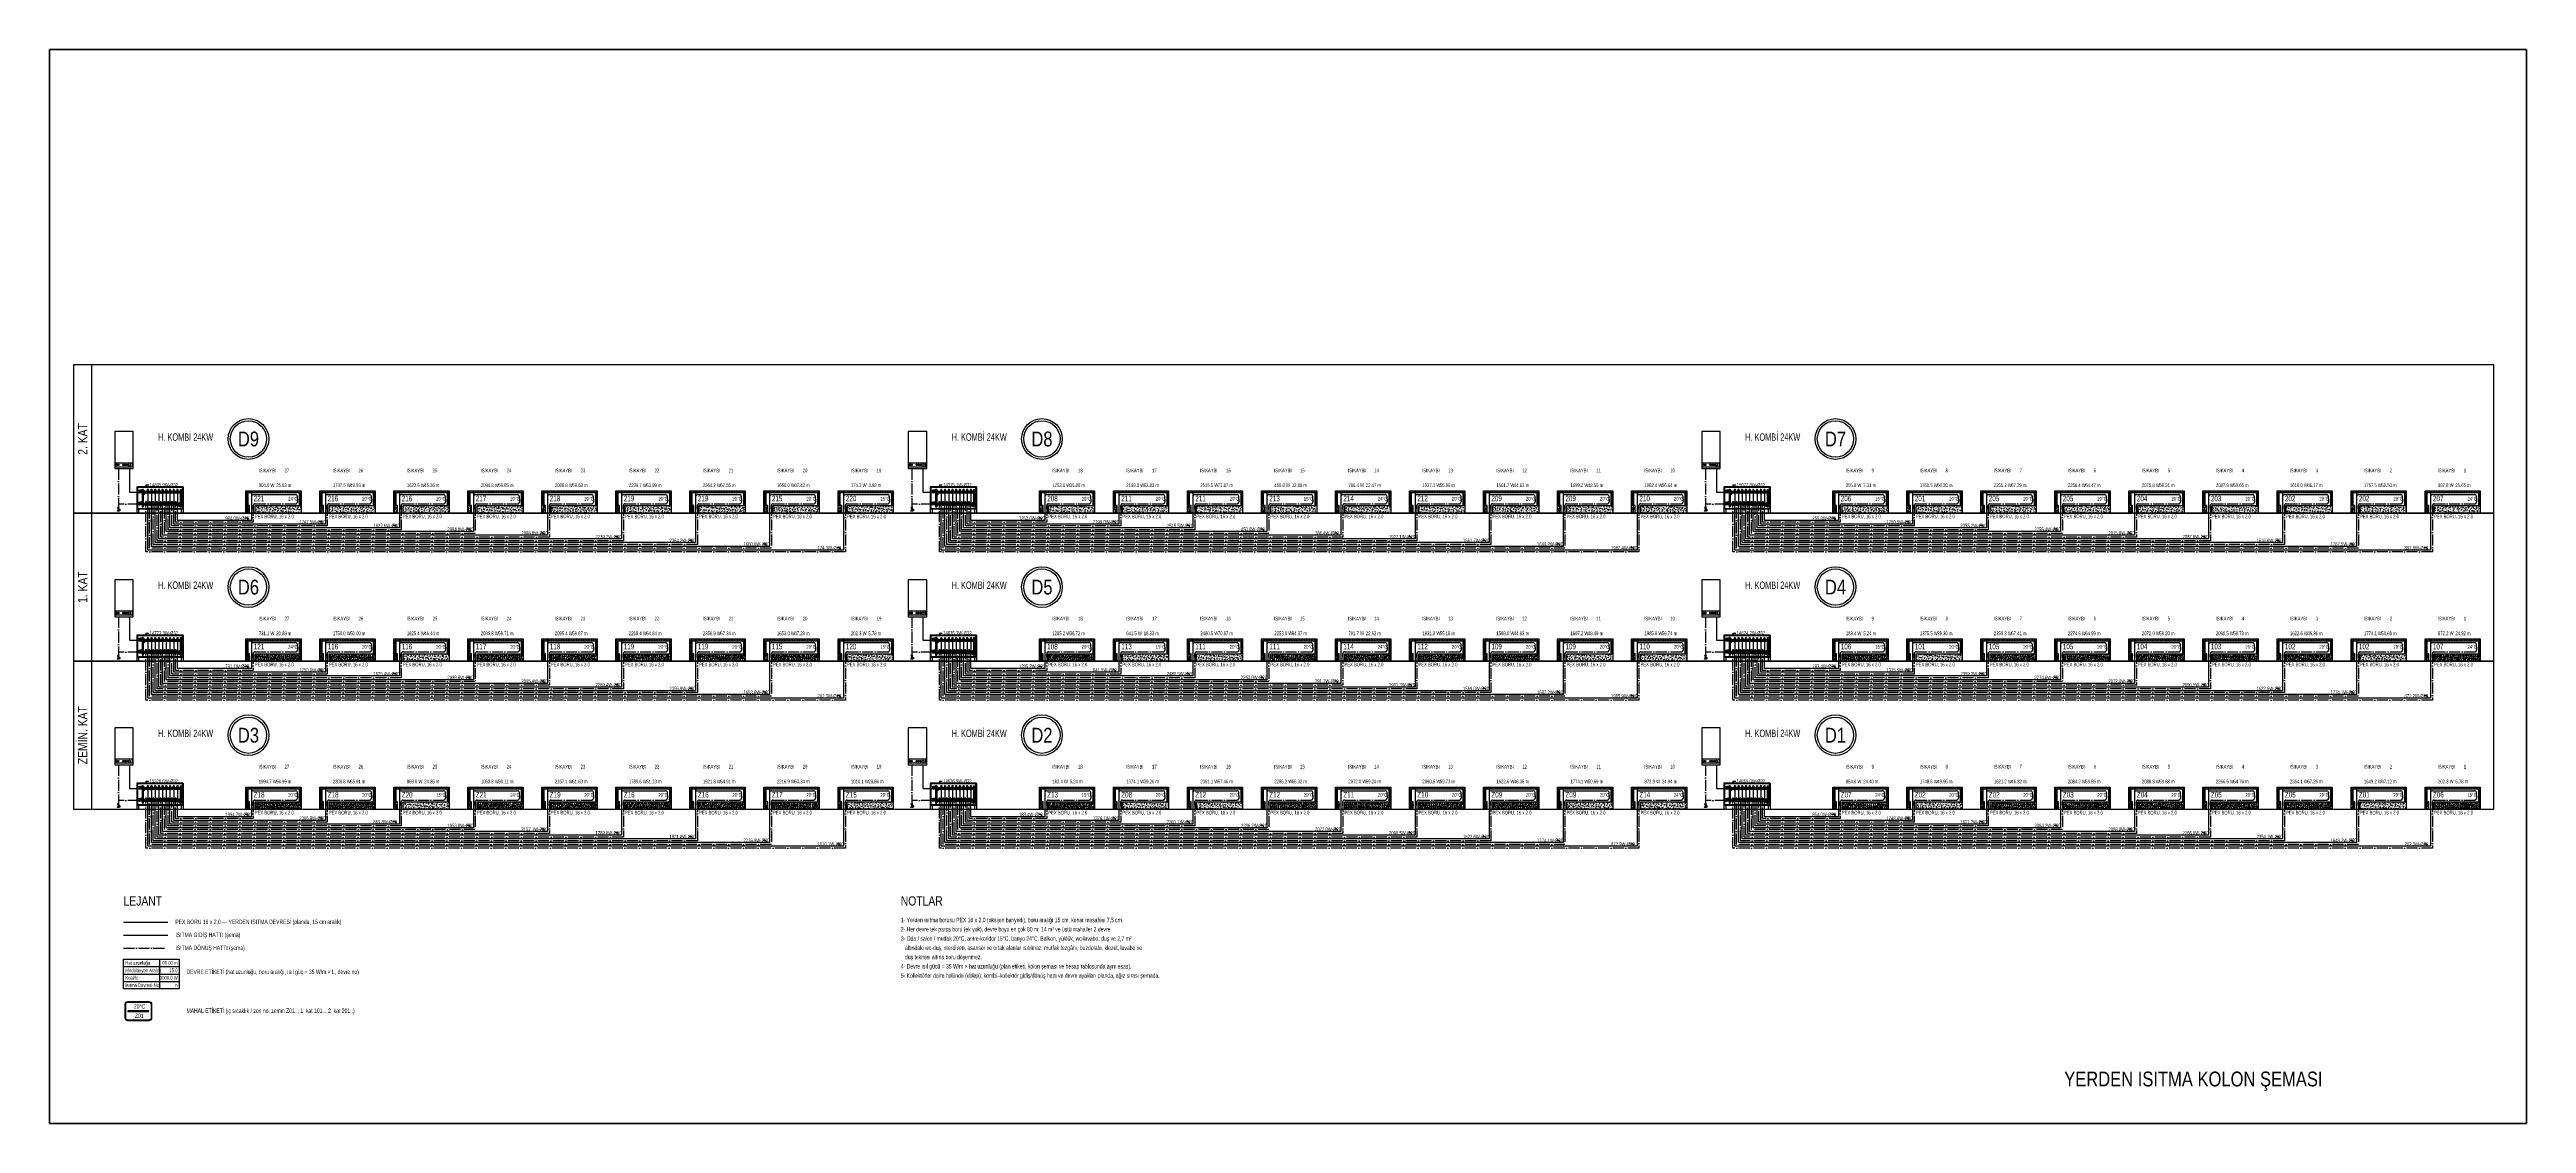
# Model space of a CAD drawing. Header units: centimetres. Extents: x 252602 to 265542, y -444050 to -441150.
# Drawn here: x 258850 to 265542, y -444050 to -441150 of the extents above; entities that cross this region are included whole.
import ezdxf
from ezdxf.enums import TextEntityAlignment as Align

# ---------------------------------------------------------------- set-up
doc = ezdxf.new("R2010")
doc.units = ezdxf.units.CM
doc.linetypes.add('ROTAS_ISITMA_DONUS', pattern=[40, 30, -5, 0, -5])
for name, color, linetype in [('ROTAS-ISITMA-CAP', 41, 'Continuous'), ('ROTAS-ISITMA-DAIRE-NO', 6, 'Continuous'), ('ROTAS-ISITMA-DONUS-BORU', 30, 'ROTAS_ISITMA_DONUS'), ('ROTAS-ISITMA-ETIKET', 2, 'Continuous'), ('ROTAS-ISITMA-GIDIS-BORU', 10, 'Continuous'), ('ROTAS-ISITMA-KOLLEKTOR', 1, 'Continuous'), ('ROTAS-ISITMA-MAHAL-ETIKET', 2, 'Continuous'), ('ROTAS-ISITMA-SEMA-DETAY', 7, 'Continuous'), ('ROTAS-LEJANT', 7, 'Continuous'), ('ROTAS-NOT', 7, 'Continuous'), ('ROTAS-PAFTA-BASLIK', 7, 'Continuous'), ('ROTAS-SEMA-KAT-BANDI', 7, 'Continuous'), ('ROTAS-SEMA-KAT-YAZI', 1, 'Continuous')]:
    doc.layers.add(name, color=color, linetype=linetype)
doc.layers.add('ROTAS-ISITMA-PEX', color=1, linetype='Continuous', lineweight=30)
doc.layers.add('ROTAS-PAFTA', color=7, linetype='Continuous', lineweight=50)
doc.styles.add('ROTAS-YAZI', font='arial.ttf')
pattern_1 = [(50, (-135697.04, 398449.737), (7.17260183, -0.62752135), [0.75, -8.25]), (355, (-135697.04, 398449.737), (-1.38751334, 7.52192134), [0.6, -6.6]), (100.4514445, (-135696.442, 398449.6846), (5.78508847, 6.89439991), [0.63740192, -7.01142112]), (46.1842, (-135697.04, 398451.737), (10.6724133, -1.6551928), [1.125, -12.375]), (96.6356355, (-135696.15, 398451.599), (9.34661946, 9.741186), [0.95610342, -10.5171376]), (351.184164, (-135697.04, 398451.737), (9.34661945, 9.741186), [0.9, -9.9]), (21, (-135696.04, 398451.237), (5.96907052, -4.02618891), [0.75, -8.25]), (326, (-135696.04, 398451.237), (2.43315332, 7.25150045), [0.6, -6.6]), (71.4514447, (-135695.5425, 398450.9014), (8.40222377, 3.22531153), [0.6374019, -7.01142112]), (37.5, (-135697.04, 398449.737), (0.121598553, 3.328938538), [0, -6.52, 0, -6.7, 0, -6.625]), (7.5, (-135697.04, 398449.737), (2.630695374, 3.94411712), [0, -3.82, 0, -6.37, 0, -2.525]), (327.5, (-135699.27, 398449.737), (5.338224362, -0.225548717), [0, -2.5, 0, -7.8, 0, -10.35]), (317.5, (-135700.27, 398449.737), (5.831861693, 1.001049823), [0, -3.25, 0, -5.18, 0, -7.35])]
pattern_2 = [(45, (-135697.04, 398444.737), (-2.209708691, 2.209708691), []), (135, (-135697.04, 398444.737), (-6.629126074, 2.209708691), [7.8125, -4.6875])]

# ---------------------------------------------------------------- blocks, each defined once
blk = doc.blocks.new('ROTAS-YI-KOMBI-KOLLEKTOR')
at = {"color": 2}
for p, q in [((-76.4, 131.7), (-79.1, 129)), ((-76, 131.4), (-78.8, 128.6)), ((-75.7, 131), (-78.4, 128.3)), ((-60.4, 131.7), (-63.1, 129)), ((-60, 131.4), (-62.8, 128.6)), ((-59.7, 131), (-62.4, 128.3)), ((-55.4, 131.7), (-58.1, 129)), ((-55, 131.4), (-57.8, 128.6)), ((-54.7, 131), (-57.4, 128.3)), ((-51.4, 130), (-52.8, 128.6))]:
    blk.add_line(p, q, dxfattribs=at)
at = {"color": 15}
for p, q in [((100.3, 70.5, 0), (-24.7, 70.5, 0)), ((-24.7, 70.5, 0), (-24.7, 0, 0)), ((98.6, 68.8, 0), (-23, 68.8, 0)), ((-23, 68.8, 0), (-23, 12.6, 0)), ((98.6, 12.6, 0), (98.6, 68.8, 0)), ((100.3, 70.5, 0), (100.3, 0, 0)), ((-24.7, 10.9, 0), (100.3, 10.9, 0)), ((-24.7, 0, 0), (100.3, 0, 0)), ((-23, 12.6, 0), (98.6, 12.6, 0)), ((-19.6, 10.9, 0), (-19.6, 0, 0)), ((95.2, 10.9, 0), (95.2, 0, 0))]:
    blk.add_line(p, q, dxfattribs=at)
at = {"color": 1}
for p, q in [((-74.4, 10), (-70.4, 10)), ((-70.4, 10), (-70.4, 6))]:
    blk.add_line(p, q, dxfattribs=at)
at = {"color": 7}
for p, q in [((-19.2, 62.4), (-16.3, 61.9)), ((-19.2, 60.4), (-19.2, 62.4)), ((-16.8, 60.4), (-19.2, 60.4)), ((-19.2, 29.9), (-16.3, 29.3)), ((-19.2, 27.9), (-19.2, 29.9)), ((-16.8, 27.9), (-19.2, 27.9)), ((-19.1, 55.6), (-19.1, 57.3)), ((-17.6, 56.5), (-19.1, 56.5)), ((-19.1, 23.1), (-19.1, 24.7)), ((-17.6, 23.9), (-19.1, 23.9)), ((-19, 58.1), (-17.6, 58.1)), ((-19, 54.8), (-17.6, 54.8)), ((-19, 25.6), (-17.6, 25.6)), ((-19, 22.2), (-17.6, 22.2)), ((-17.6, 54.3), (-17.6, 58.6)), ((-17.6, 58.6), (-13.7, 58.6)), ((-13.7, 54.3), (-17.6, 54.3)), ((-17.6, 21.8), (-17.6, 26)), ((-17.6, 26), (-13.7, 26)), ((-13.7, 21.8), (-17.6, 21.8)), ((-16.8, 61.4), (-16.3, 61.9)), ((-16.8, 60), (-16.8, 61.4)), ((-16.8, 60), (-16.8, 60.4)), ((-16.6, 60), (-16.8, 60)), ((-16.8, 28.8), (-16.3, 29.3)), ((-16.8, 27.4), (-16.8, 28.8)), ((-16.8, 27.4), (-16.8, 27.9)), ((-16.6, 27.4), (-16.8, 27.4)), ((-16.6, 58.6), (-16.6, 60)), ((-15.4, 60), (-16.6, 60)), ((-16.6, 26), (-16.6, 27.4)), ((-15.4, 27.4), (-16.6, 27.4)), ((-16.3, 61.9), (-14.6, 61.9)), ((-16.3, 29.3), (-14.6, 29.3)), ((-15.9, 62.4), (-14.9, 62.4)), ((-15.9, 61.9), (-15.9, 62.4)), ((-15.9, 29.8), (-14.9, 29.8)), ((-15.9, 29.3), (-15.9, 29.8)), ((-15.7, 62.4), (-15.7, 61.9)), ((-15.7, 29.8), (-15.7, 29.3)), ((-11.7, 60.4), (-15.4, 60.4)), ((-15.4, 60.4), (-15.4, 60)), ((-11.7, 27.9), (-15.4, 27.9)), ((-15.4, 27.9), (-15.4, 27.4)), ((-15.1, 62.4), (-15.1, 61.9)), ((-15.1, 29.8), (-15.1, 29.3)), ((-14.9, 62.4), (-14.9, 61.9)), ((-14.9, 29.8), (-14.9, 29.3)), ((-11.7, 62.4), (-14.6, 61.9)), ((-14.6, 61.9), (-14.1, 61.4)), ((-11.7, 29.8), (-14.6, 29.3)), ((-14.6, 29.3), (-14.1, 28.8)), ((-14.2, 60.4), (-14.2, 58.6)), ((-14.1, 60), (-14.2, 60)), ((-14.2, 27.9), (-14.2, 26.1)), ((-14.1, 27.4), (-14.2, 27.4)), ((-14.1, 61.4), (-14.1, 60)), ((-14.1, 28.8), (-14.1, 27.4)), ((-13.7, 58.6), (-13.7, 54.3)), ((-13.7, 26), (-13.7, 21.8)), ((-13.5, 54.8), (-13.5, 58.2)), ((-11.8, 55.2), (-13.5, 55.2)), ((-13.5, 22.2), (-13.5, 25.6)), ((-11.8, 22.7), (-13.5, 22.7)), ((-11.8, 58.6), (-13.4, 58.6)), ((-11.8, 57.7), (-13.4, 57.7)), ((-11.8, 56.5), (-13.4, 56.5)), ((-11.8, 54.3), (-13.4, 54.3)), ((-11.8, 26), (-13.4, 26)), ((-11.8, 25.1), (-13.4, 25.1)), ((-11.8, 23.9), (-13.4, 23.9)), ((-11.8, 21.8), (-13.4, 21.8)), ((-11.8, 54.8), (-11.8, 58.2)), ((-10.9, 57.8), (-11.8, 57.8)), ((-10.9, 55.2), (-11.8, 55.2)), ((-11.8, 22.2), (-11.8, 25.6)), ((-10.9, 25.2), (-11.8, 25.2)), ((-10.9, 22.6), (-11.8, 22.6)), ((-11.7, 60.4), (-11.7, 62.4)), ((-11.7, 27.9), (-11.7, 29.8)), ((-10.9, 55.5), (-10.9, 57.4)), ((-10.9, 23), (-10.9, 24.8)), ((-10, 58.4), (-10.8, 58.4)), ((-10, 56.5), (-10.8, 56.5)), ((-10, 54.6), (-10.8, 54.6)), ((-10, 25.8), (-10.8, 25.8)), ((-10, 23.9), (-10.8, 23.9)), ((-10.8, 22), (-10, 22)), ((-10.3, 63.7), (-10.3, 58.4)), ((-7.4, 63.7), (-10.3, 63.7)), ((-10.3, 54.6), (-10.3, 25.8)), ((-10.3, 22), (-10.3, 16.3)), ((-10.3, 18.5), (-7.3, 18.5)), ((-10.3, 16.3), (-7.4, 16.3)), ((-10, 58.6), (-10, 54.3)), ((-9.6, 58.6), (-10, 58.6)), ((-10, 54.3), (-9.6, 54.3)), ((-10, 26), (-9.6, 26)), ((-10, 26), (-10, 21.8)), ((-10, 21.8), (-9.6, 21.8)), ((-9.6, 61.3), (-9.6, 51.6)), ((-8.1, 61.3), (-9.6, 61.3)), ((-8.1, 58.8), (-9.6, 58.8)), ((-8.1, 54.2), (-9.6, 54.2)), ((-9.6, 51.6), (-8.1, 51.6)), ((-9.6, 19), (-9.6, 28.7)), ((-9.6, 28.7), (-8.1, 28.7)), ((-9.6, 26.2), (-8.1, 26.2)), ((-9.6, 21.6), (-8.1, 21.6)), ((-8.1, 19), (-9.6, 19)), ((-9.3, 59.5), (-9.3, 59.6)), ((-9.3, 59.6), (-8.9, 59.6)), ((-8.9, 59.5), (-9.3, 59.5)), ((-9.3, 27), (-9.3, 26.9)), ((-8.9, 27), (-9.3, 27)), ((-9.3, 26.9), (-8.9, 26.9)), ((-8.9, 59.6), (-8.9, 60)), ((-8.9, 60), (-8.8, 60)), ((-8.9, 59.1), (-8.9, 59.5)), ((-8.8, 59.1), (-8.9, 59.1)), ((-8.9, 27.3), (-8.9, 27)), ((-8.7, 27.3), (-8.9, 27.3)), ((-8.9, 26.9), (-8.9, 26.5)), ((-8.9, 26.5), (-8.7, 26.5)), ((-8.8, 60), (-8.8, 59.6)), ((-8.8, 59.6), (-8.4, 59.6)), ((-8.4, 59.5), (-8.8, 59.5)), ((-8.8, 59.5), (-8.8, 59.1)), ((-8.7, 27), (-8.7, 27.3)), ((-8.4, 27), (-8.7, 27)), ((-8.7, 26.9), (-8.4, 26.9)), ((-8.7, 26.5), (-8.7, 26.9)), ((-8.4, 59.6), (-8.4, 59.5)), ((-8.4, 26.9), (-8.4, 27)), ((-8.1, 58.6), (-8.1, 61.3)), ((-8.1, 58.6), (-8.1, 58.1)), ((-8.1, 58.1), (-8.1, 19)), ((-8.1, 26), (-8.1, 21.7)), ((-7.4, 63.7), (-7.4, 16.3)), ((-7.4, 58.6), (92.4, 58.6)), ((-7.4, 58.1), (92.4, 58.1)), ((-7.4, 54.8), (92.4, 54.8)), ((-7.4, 54.3), (92.4, 54.3)), ((92.4, 26), (-7.3, 26)), ((-7.3, 25.5), (92.4, 25.5)), ((92.4, 22.2), (-7.3, 22.2)), ((-7.3, 21.7), (92.4, 21.7)), ((-6.2, 59.4), (-6.2, 58.6)), ((-3.8, 59), (-6.2, 59)), ((-6.2, 54.3), (-6.2, 53.6)), ((-6.2, 54.1), (-3.8, 54.1)), ((-6.1, 54.3), (-6.1, 54.3)), ((-5.6, 60.1), (-6, 59.6)), ((-6, 59.6), (-6, 59.4)), ((-4, 59.6), (-6, 59.6)), ((-4, 59.4), (-6, 59.4)), ((-4.4, 60.1), (-5.6, 60.1)), ((-5.6, 59.4), (-5.6, 59.4)), ((-5.6, 59.4), (-5.6, 59)), ((-5.5, 52.4), (-5, 52.9)), ((-5, 51.9), (-5.5, 52.4)), ((-5.4, 49.5), (-5.4, 51.9)), ((-5.4, 51.9), (-4.6, 51.9)), ((-4.6, 49.5), (-5.4, 49.5)), ((-5, 58.6), (-5, 60.1)), ((-5, 52.9), (-4.5, 52.4)), ((-4.5, 52.4), (-5, 51.9)), ((-4.6, 51.9), (-4.6, 49.5)), ((-4.4, 60.1), (-4, 59.6)), ((-4.4, 59.4), (-4.4, 59.4)), ((-4.4, 59.4), (-4.4, 59)), ((-4, 59.4), (-4, 59.6)), ((-3.8, 59), (-3.8, 59.4)), ((-3.8, 58.6), (-3.8, 59)), ((-3.8, 54.3), (-3.8, 53.6)), ((-1.6, 21.1), (-1.6, 21.7)), ((-1.4, 30.1), (-1.4, 26.9)), ((1.6, 29.8), (-1.4, 29.8)), ((1.6, 27.7), (-1.4, 27.7)), ((1.6, 26.9), (-1.4, 26.9)), ((-1.2, 21.1), (-1.4, 20.9)), ((-1.4, 20.2), (-1.4, 20.9)), ((1.4, 20.9), (-1.4, 20.9)), ((-1.4, 20.2), (-1.2, 20)), ((1.4, 20.2), (-1.4, 20.2)), ((-1.2, 21.1), (-1.2, 20)), ((1.3, 21.1), (-1.2, 21.1)), ((1.2, 20), (-1.2, 20)), ((1.4, 30.3), (-1.1, 30.3)), ((-1, 26.7), (-1.1, 26.6)), ((-1.1, 26.6), (-1.1, 26.1)), ((-1, 26), (-1.1, 26.1)), ((1.2, 26.7), (-1, 26.7)), ((-0.9, 21.7), (-0.9, 21.1)), ((-0.8, 26.9), (-0.8, 26.7)), ((0.8, 21.7), (0.8, 21.1)), ((1, 26.7), (1, 26.9)), ((1.2, 26.7), (1.3, 26.6)), ((1.3, 26.1), (1.2, 26)), ((1.2, 21.1), (1.2, 20)), ((1.2, 21.1), (1.4, 20.9)), ((1.4, 20.2), (1.2, 20)), ((1.3, 26.1), (1.3, 26.6)), ((1.4, 20.9), (1.4, 20.2)), ((1.6, 30.1), (1.6, 26.9)), ((1.6, 21.6), (1.6, 21.1)), ((3.3, 63), (3.3, 63)), ((3.3, 63), (3.5, 61.6)), ((3.3, 63), (6.7, 63)), ((3.3, 63), (3.4, 61.6)), ((3.4, 61.6), (3.7, 60.3)), ((3.4, 53.7), (3.4, 54.3)), ((3.5, 61.6), (4, 60.3)), ((3.5, 58.6), (3.5, 59.7)), ((6.6, 58.6), (3.5, 58.6)), ((6.5, 63.3), (3.6, 63.3)), ((3.8, 53.7), (3.6, 53.5)), ((3.6, 52.8), (3.6, 53.5)), ((6.4, 53.5), (3.6, 53.5)), ((3.6, 52.8), (3.8, 52.6)), ((6.4, 52.8), (3.6, 52.8)), ((3.7, 60.3), (6.4, 60.3)), ((3.7, 59.8), (3.7, 60.3)), ((3.7, 59.8), (6.4, 59.8)), ((3.7, 54.3), (6.3, 54.3)), ((3.8, 53.7), (3.8, 52.6)), ((6.3, 53.7), (3.8, 53.7)), ((6.3, 52.6), (3.8, 52.6)), ((4.2, 54.3), (4.2, 53.7)), ((4.3, 60.3), (4.8, 61.6)), ((4.3, 59.8), (4.3, 58.6)), ((4.8, 61.6), (4.8, 63)), ((4.8, 61.6), (5.2, 61.6)), ((5.2, 61.6), (5.2, 63)), ((5.8, 60.3), (5.2, 61.6)), ((5.7, 59.8), (5.7, 58.6)), ((6, 60.3), (5.8, 60.3)), ((5.8, 54.3), (5.8, 53.7)), ((6.6, 61.6), (6, 60.3)), ((6.3, 53.7), (6.4, 53.5)), ((6.3, 53.7), (6.3, 52.6)), ((6.4, 52.8), (6.3, 52.6)), ((6.6, 61.6), (6.4, 60.3)), ((6.4, 60.3), (6.4, 59.8)), ((6.4, 53.5), (6.4, 52.8)), ((6.7, 63), (6.6, 61.6)), ((6.7, 63), (6.6, 61.6)), ((6.6, 59.7), (6.6, 58.6)), ((6.6, 54.3), (6.6, 53.7)), ((6.7, 63), (6.7, 63)), ((8.4, 21.1), (8.4, 21.7)), ((8.6, 30.1), (8.6, 26.9)), ((11.6, 29.8), (8.6, 29.8)), ((11.6, 27.7), (8.6, 27.7)), ((11.6, 26.9), (8.6, 26.9)), ((8.8, 21.1), (8.6, 20.9)), ((8.6, 20.2), (8.6, 20.9)), ((11.4, 20.9), (8.6, 20.9)), ((8.6, 20.2), (8.8, 20)), ((11.4, 20.2), (8.6, 20.2)), ((8.8, 21.1), (8.8, 20)), ((11.3, 21.1), (8.8, 21.1)), ((11.2, 20), (8.8, 20)), ((11.4, 30.3), (8.9, 30.3)), ((9, 26.7), (8.9, 26.6)), ((8.9, 26.6), (8.9, 26.1)), ((9, 26), (8.9, 26.1)), ((11.2, 26.7), (9, 26.7)), ((9.1, 21.7), (9.1, 21.1)), ((9.2, 26.9), (9.2, 26.7)), ((10.8, 21.7), (10.8, 21.1)), ((11, 26.7), (11, 26.9)), ((11.2, 26.7), (11.3, 26.6)), ((11.3, 26.1), (11.2, 26)), ((11.2, 21.1), (11.2, 20)), ((11.2, 21.1), (11.4, 20.9)), ((11.4, 20.2), (11.2, 20)), ((11.3, 26.1), (11.3, 26.6)), ((11.4, 20.9), (11.4, 20.2)), ((11.6, 30.1), (11.6, 26.9)), ((11.6, 21.6), (11.6, 21.1)), ((13.3, 63), (13.3, 63)), ((13.3, 63), (13.5, 61.6)), ((13.3, 63), (16.7, 63)), ((13.3, 63), (13.4, 61.6)), ((13.4, 61.6), (13.7, 60.3)), ((13.4, 53.7), (13.4, 54.3)), ((13.5, 61.6), (14, 60.3)), ((13.5, 58.6), (13.5, 59.7)), ((16.6, 58.6), (13.5, 58.6)), ((16.5, 63.3), (13.6, 63.3)), ((13.8, 53.7), (13.6, 53.5)), ((13.6, 52.8), (13.6, 53.5)), ((16.4, 53.5), (13.6, 53.5)), ((13.6, 52.8), (13.8, 52.6)), ((16.4, 52.8), (13.6, 52.8)), ((13.7, 60.3), (16.4, 60.3)), ((13.7, 59.8), (13.7, 60.3)), ((13.7, 59.8), (16.4, 59.8)), ((13.7, 54.3), (16.3, 54.3)), ((13.8, 53.7), (13.8, 52.6)), ((16.3, 53.7), (13.8, 53.7)), ((16.3, 52.6), (13.8, 52.6)), ((14.2, 54.3), (14.2, 53.7)), ((14.3, 60.3), (14.8, 61.6)), ((14.3, 59.8), (14.3, 58.6)), ((14.8, 61.6), (14.8, 63)), ((14.8, 61.6), (15.2, 61.6)), ((15.2, 61.6), (15.2, 63)), ((15.8, 60.3), (15.2, 61.6)), ((15.7, 59.8), (15.7, 58.6)), ((16, 60.3), (15.8, 60.3)), ((15.8, 54.3), (15.8, 53.7)), ((16.6, 61.6), (16, 60.3)), ((16.3, 53.7), (16.4, 53.5)), ((16.3, 53.7), (16.3, 52.6)), ((16.4, 52.8), (16.3, 52.6)), ((16.6, 61.6), (16.4, 60.3)), ((16.4, 60.3), (16.4, 59.8)), ((16.4, 53.5), (16.4, 52.8)), ((16.7, 63), (16.6, 61.6)), ((16.7, 63), (16.6, 61.6)), ((16.6, 59.7), (16.6, 58.6)), ((16.6, 54.3), (16.6, 53.7)), ((16.7, 63), (16.7, 63)), ((18.4, 21.1), (18.4, 21.7)), ((18.6, 30.1), (18.6, 26.9)), ((21.6, 29.8), (18.6, 29.8)), ((21.6, 27.7), (18.6, 27.7)), ((21.6, 26.9), (18.6, 26.9)), ((18.8, 21.1), (18.6, 20.9)), ((18.6, 20.2), (18.6, 20.9)), ((21.4, 20.9), (18.6, 20.9)), ((18.6, 20.2), (18.8, 20)), ((21.4, 20.2), (18.6, 20.2)), ((18.8, 21.1), (18.8, 20)), ((21.3, 21.1), (18.8, 21.1)), ((21.2, 20), (18.8, 20)), ((21.4, 30.3), (18.9, 30.3)), ((19, 26.7), (18.9, 26.6)), ((18.9, 26.6), (18.9, 26.1)), ((19, 26), (18.9, 26.1)), ((21.2, 26.7), (19, 26.7)), ((19.1, 21.7), (19.1, 21.1)), ((19.2, 26.9), (19.2, 26.7)), ((20.8, 21.7), (20.8, 21.1)), ((21, 26.7), (21, 26.9)), ((21.2, 26.7), (21.3, 26.6)), ((21.3, 26.1), (21.2, 26)), ((21.2, 21.1), (21.2, 20)), ((21.2, 21.1), (21.4, 20.9)), ((21.4, 20.2), (21.2, 20)), ((21.3, 26.1), (21.3, 26.6)), ((21.4, 20.9), (21.4, 20.2)), ((21.6, 30.1), (21.6, 26.9)), ((21.6, 21.6), (21.6, 21.1)), ((23.3, 63), (23.3, 63)), ((23.3, 63), (23.5, 61.6)), ((23.3, 63), (26.7, 63)), ((23.3, 63), (23.4, 61.6)), ((23.4, 61.6), (23.7, 60.3)), ((23.4, 53.7), (23.4, 54.3)), ((23.5, 61.6), (24, 60.3)), ((23.5, 58.6), (23.5, 59.7)), ((26.6, 58.6), (23.5, 58.6)), ((26.5, 63.3), (23.6, 63.3)), ((23.8, 53.7), (23.6, 53.5)), ((23.6, 52.8), (23.6, 53.5)), ((26.4, 53.5), (23.6, 53.5)), ((23.6, 52.8), (23.8, 52.6)), ((26.4, 52.8), (23.6, 52.8)), ((23.7, 60.3), (26.4, 60.3)), ((23.7, 59.8), (23.7, 60.3)), ((23.7, 59.8), (26.4, 59.8)), ((23.7, 54.3), (26.3, 54.3)), ((23.8, 53.7), (23.8, 52.6)), ((26.3, 53.7), (23.8, 53.7)), ((26.3, 52.6), (23.8, 52.6)), ((24.2, 54.3), (24.2, 53.7)), ((24.3, 60.3), (24.8, 61.6)), ((24.3, 59.8), (24.3, 58.6)), ((24.8, 61.6), (24.8, 63)), ((24.8, 61.6), (25.2, 61.6)), ((25.2, 61.6), (25.2, 63)), ((25.8, 60.3), (25.2, 61.6)), ((25.7, 59.8), (25.7, 58.6)), ((26, 60.3), (25.8, 60.3)), ((25.8, 54.3), (25.8, 53.7)), ((26.6, 61.6), (26, 60.3)), ((26.3, 53.7), (26.4, 53.5)), ((26.3, 53.7), (26.3, 52.6)), ((26.4, 52.8), (26.3, 52.6)), ((26.6, 61.6), (26.4, 60.3)), ((26.4, 60.3), (26.4, 59.8)), ((26.4, 53.5), (26.4, 52.8)), ((26.7, 63), (26.6, 61.6)), ((26.7, 63), (26.6, 61.6)), ((26.6, 59.7), (26.6, 58.6)), ((26.6, 54.3), (26.6, 53.7)), ((26.7, 63), (26.7, 63)), ((28.4, 21.1), (28.4, 21.7)), ((28.6, 30.1), (28.6, 26.9)), ((31.6, 29.8), (28.6, 29.8)), ((31.6, 27.7), (28.6, 27.7)), ((31.6, 26.9), (28.6, 26.9)), ((28.8, 21.1), (28.6, 20.9)), ((28.6, 20.2), (28.6, 20.9)), ((31.4, 20.9), (28.6, 20.9)), ((28.6, 20.2), (28.8, 20)), ((31.4, 20.2), (28.6, 20.2)), ((28.8, 21.1), (28.8, 20)), ((31.3, 21.1), (28.8, 21.1)), ((31.2, 20), (28.8, 20)), ((31.4, 30.3), (28.9, 30.3)), ((29, 26.7), (28.9, 26.6)), ((28.9, 26.6), (28.9, 26.1)), ((29, 26), (28.9, 26.1)), ((31.2, 26.7), (29, 26.7)), ((29.1, 21.7), (29.1, 21.1)), ((29.2, 26.9), (29.2, 26.7)), ((30.8, 21.7), (30.8, 21.1)), ((31, 26.7), (31, 26.9)), ((31.2, 26.7), (31.3, 26.6)), ((31.3, 26.1), (31.2, 26)), ((31.2, 21.1), (31.2, 20)), ((31.2, 21.1), (31.4, 20.9)), ((31.4, 20.2), (31.2, 20)), ((31.3, 26.1), (31.3, 26.6)), ((31.4, 20.9), (31.4, 20.2)), ((31.6, 30.1), (31.6, 26.9)), ((31.6, 21.6), (31.6, 21.1)), ((33.3, 63), (33.3, 63)), ((33.3, 63), (33.5, 61.6)), ((33.3, 63), (36.7, 63)), ((33.3, 63), (33.4, 61.6)), ((33.4, 61.6), (33.7, 60.3)), ((33.4, 53.7), (33.4, 54.3)), ((33.5, 61.6), (34, 60.3)), ((33.5, 58.6), (33.5, 59.7)), ((36.6, 58.6), (33.5, 58.6)), ((36.5, 63.3), (33.6, 63.3)), ((33.8, 53.7), (33.6, 53.5)), ((33.6, 52.8), (33.6, 53.5)), ((36.4, 53.5), (33.6, 53.5)), ((33.6, 52.8), (33.8, 52.6)), ((36.4, 52.8), (33.6, 52.8)), ((33.7, 60.3), (36.4, 60.3)), ((33.7, 59.8), (33.7, 60.3)), ((33.7, 59.8), (36.4, 59.8)), ((33.7, 54.3), (36.3, 54.3)), ((33.8, 53.7), (33.8, 52.6)), ((36.3, 53.7), (33.8, 53.7)), ((36.3, 52.6), (33.8, 52.6)), ((34.2, 54.3), (34.2, 53.7)), ((34.3, 60.3), (34.8, 61.6)), ((34.3, 59.8), (34.3, 58.6)), ((34.8, 61.6), (34.8, 63)), ((34.8, 61.6), (35.2, 61.6)), ((35.2, 61.6), (35.2, 63)), ((35.8, 60.3), (35.2, 61.6)), ((35.7, 59.8), (35.7, 58.6)), ((36, 60.3), (35.8, 60.3)), ((35.8, 54.3), (35.8, 53.7)), ((36.6, 61.6), (36, 60.3)), ((36.3, 53.7), (36.4, 53.5)), ((36.3, 53.7), (36.3, 52.6)), ((36.4, 52.8), (36.3, 52.6)), ((36.6, 61.6), (36.4, 60.3)), ((36.4, 60.3), (36.4, 59.8)), ((36.4, 53.5), (36.4, 52.8)), ((36.7, 63), (36.6, 61.6)), ((36.7, 63), (36.6, 61.6)), ((36.6, 59.7), (36.6, 58.6)), ((36.6, 54.3), (36.6, 53.7)), ((36.7, 63), (36.7, 63)), ((38.4, 21.1), (38.4, 21.7)), ((38.6, 30.1), (38.6, 26.9)), ((41.6, 29.8), (38.6, 29.8)), ((41.6, 27.7), (38.6, 27.7)), ((41.6, 26.9), (38.6, 26.9)), ((38.8, 21.1), (38.6, 20.9)), ((38.6, 20.2), (38.6, 20.9)), ((41.4, 20.9), (38.6, 20.9)), ((38.6, 20.2), (38.8, 20)), ((41.4, 20.2), (38.6, 20.2)), ((38.8, 21.1), (38.8, 20)), ((41.3, 21.1), (38.8, 21.1)), ((41.2, 20), (38.8, 20)), ((41.4, 30.3), (38.9, 30.3)), ((39, 26.7), (38.9, 26.6)), ((38.9, 26.6), (38.9, 26.1)), ((39, 26), (38.9, 26.1)), ((41.2, 26.7), (39, 26.7)), ((39.1, 21.7), (39.1, 21.1)), ((39.2, 26.9), (39.2, 26.7)), ((40.8, 21.7), (40.8, 21.1)), ((41, 26.7), (41, 26.9)), ((41.2, 26.7), (41.3, 26.6)), ((41.3, 26.1), (41.2, 26)), ((41.2, 21.1), (41.2, 20)), ((41.2, 21.1), (41.4, 20.9)), ((41.4, 20.2), (41.2, 20)), ((41.3, 26.1), (41.3, 26.6)), ((41.4, 20.9), (41.4, 20.2)), ((41.6, 30.1), (41.6, 26.9)), ((41.6, 21.6), (41.6, 21.1)), ((43.3, 63), (43.3, 63)), ((43.3, 63), (43.5, 61.6)), ((43.3, 63), (46.7, 63)), ((43.3, 63), (43.4, 61.6)), ((43.4, 61.6), (43.7, 60.3)), ((43.4, 53.7), (43.4, 54.3)), ((43.5, 61.6), (44, 60.3)), ((43.5, 58.6), (43.5, 59.7)), ((46.6, 58.6), (43.5, 58.6)), ((46.5, 63.3), (43.6, 63.3)), ((43.8, 53.7), (43.6, 53.5)), ((43.6, 52.8), (43.6, 53.5)), ((46.4, 53.5), (43.6, 53.5)), ((43.6, 52.8), (43.8, 52.6)), ((46.4, 52.8), (43.6, 52.8)), ((43.7, 60.3), (46.4, 60.3)), ((43.7, 59.8), (43.7, 60.3)), ((43.7, 59.8), (46.4, 59.8)), ((43.7, 54.3), (46.3, 54.3)), ((43.8, 53.7), (43.8, 52.6)), ((46.3, 53.7), (43.8, 53.7)), ((46.3, 52.6), (43.8, 52.6)), ((44.2, 54.3), (44.2, 53.7)), ((44.3, 60.3), (44.8, 61.6)), ((44.3, 59.8), (44.3, 58.6)), ((44.8, 61.6), (44.8, 63)), ((44.8, 61.6), (45.2, 61.6)), ((45.2, 61.6), (45.2, 63)), ((45.8, 60.3), (45.2, 61.6)), ((45.7, 59.8), (45.7, 58.6)), ((46, 60.3), (45.8, 60.3)), ((45.8, 54.3), (45.8, 53.7)), ((46.6, 61.6), (46, 60.3)), ((46.3, 53.7), (46.4, 53.5)), ((46.3, 53.7), (46.3, 52.6)), ((46.4, 52.8), (46.3, 52.6)), ((46.6, 61.6), (46.4, 60.3)), ((46.4, 60.3), (46.4, 59.8)), ((46.4, 53.5), (46.4, 52.8)), ((46.7, 63), (46.6, 61.6)), ((46.7, 63), (46.6, 61.6)), ((46.6, 59.7), (46.6, 58.6)), ((46.6, 54.3), (46.6, 53.7)), ((46.7, 63), (46.7, 63)), ((48.4, 21.1), (48.4, 21.7)), ((48.6, 30.1), (48.6, 26.9)), ((51.6, 29.8), (48.6, 29.8)), ((51.6, 27.7), (48.6, 27.7)), ((51.6, 26.9), (48.6, 26.9)), ((48.8, 21.1), (48.6, 20.9)), ((48.6, 20.2), (48.6, 20.9)), ((51.4, 20.9), (48.6, 20.9)), ((48.6, 20.2), (48.8, 20)), ((51.4, 20.2), (48.6, 20.2)), ((48.8, 21.1), (48.8, 20)), ((51.3, 21.1), (48.8, 21.1)), ((51.2, 20), (48.8, 20)), ((51.4, 30.3), (48.9, 30.3)), ((49, 26.7), (48.9, 26.6)), ((48.9, 26.6), (48.9, 26.1)), ((49, 26), (48.9, 26.1)), ((51.2, 26.7), (49, 26.7)), ((49.1, 21.7), (49.1, 21.1)), ((49.2, 26.9), (49.2, 26.7)), ((50.8, 21.7), (50.8, 21.1)), ((51, 26.7), (51, 26.9)), ((51.2, 26.7), (51.3, 26.6)), ((51.3, 26.1), (51.2, 26)), ((51.2, 21.1), (51.2, 20)), ((51.2, 21.1), (51.4, 20.9)), ((51.4, 20.2), (51.2, 20)), ((51.3, 26.1), (51.3, 26.6)), ((51.4, 20.9), (51.4, 20.2)), ((51.6, 30.1), (51.6, 26.9)), ((51.6, 21.6), (51.6, 21.1)), ((53.3, 63), (53.3, 63)), ((53.3, 63), (53.5, 61.6)), ((53.3, 63), (56.7, 63)), ((53.3, 63), (53.4, 61.6)), ((53.4, 61.6), (53.7, 60.3)), ((53.4, 53.7), (53.4, 54.3)), ((53.5, 61.6), (54, 60.3)), ((53.5, 58.6), (53.5, 59.7)), ((56.6, 58.6), (53.5, 58.6)), ((56.5, 63.3), (53.6, 63.3)), ((53.8, 53.7), (53.6, 53.5)), ((53.6, 52.8), (53.6, 53.5)), ((56.4, 53.5), (53.6, 53.5)), ((53.6, 52.8), (53.8, 52.6)), ((56.4, 52.8), (53.6, 52.8)), ((53.7, 60.3), (56.4, 60.3)), ((53.7, 59.8), (53.7, 60.3)), ((53.7, 59.8), (56.4, 59.8)), ((53.7, 54.3), (56.3, 54.3)), ((53.8, 53.7), (53.8, 52.6)), ((56.3, 53.7), (53.8, 53.7)), ((56.3, 52.6), (53.8, 52.6)), ((54.2, 54.3), (54.2, 53.7)), ((54.3, 60.3), (54.8, 61.6)), ((54.3, 59.8), (54.3, 58.6)), ((54.8, 61.6), (54.8, 63)), ((54.8, 61.6), (55.2, 61.6)), ((55.2, 61.6), (55.2, 63)), ((55.8, 60.3), (55.2, 61.6)), ((55.7, 59.8), (55.7, 58.6)), ((56, 60.3), (55.8, 60.3)), ((55.8, 54.3), (55.8, 53.7)), ((56.6, 61.6), (56, 60.3)), ((56.3, 53.7), (56.4, 53.5)), ((56.3, 53.7), (56.3, 52.6)), ((56.4, 52.8), (56.3, 52.6)), ((56.6, 61.6), (56.4, 60.3)), ((56.4, 60.3), (56.4, 59.8)), ((56.4, 53.5), (56.4, 52.8)), ((56.7, 63), (56.6, 61.6)), ((56.7, 63), (56.6, 61.6)), ((56.6, 59.7), (56.6, 58.6)), ((56.6, 54.3), (56.6, 53.7)), ((56.7, 63), (56.7, 63)), ((58.4, 21.1), (58.4, 21.7)), ((58.6, 30.1), (58.6, 26.9)), ((61.6, 29.8), (58.6, 29.8)), ((61.6, 27.7), (58.6, 27.7)), ((61.6, 26.9), (58.6, 26.9)), ((58.8, 21.1), (58.6, 20.9)), ((58.6, 20.2), (58.6, 20.9)), ((61.4, 20.9), (58.6, 20.9)), ((58.6, 20.2), (58.8, 20)), ((61.4, 20.2), (58.6, 20.2)), ((58.8, 21.1), (58.8, 20)), ((61.3, 21.1), (58.8, 21.1)), ((61.2, 20), (58.8, 20)), ((61.4, 30.3), (58.9, 30.3)), ((59, 26.7), (58.9, 26.6)), ((58.9, 26.6), (58.9, 26.1)), ((59, 26), (58.9, 26.1)), ((61.2, 26.7), (59, 26.7)), ((59.1, 21.7), (59.1, 21.1)), ((59.2, 26.9), (59.2, 26.7)), ((60.8, 21.7), (60.8, 21.1)), ((61, 26.7), (61, 26.9)), ((61.2, 26.7), (61.3, 26.6)), ((61.3, 26.1), (61.2, 26)), ((61.2, 21.1), (61.2, 20)), ((61.2, 21.1), (61.4, 20.9)), ((61.4, 20.2), (61.2, 20)), ((61.3, 26.1), (61.3, 26.6)), ((61.4, 20.9), (61.4, 20.2)), ((61.6, 30.1), (61.6, 26.9)), ((61.6, 21.6), (61.6, 21.1)), ((63.3, 63), (63.3, 63)), ((63.3, 63), (63.5, 61.6)), ((63.3, 63), (66.7, 63)), ((63.3, 63), (63.4, 61.6)), ((63.4, 61.6), (63.7, 60.3)), ((63.4, 53.7), (63.4, 54.3)), ((63.5, 61.6), (64, 60.3)), ((63.5, 58.6), (63.5, 59.7)), ((66.6, 58.6), (63.5, 58.6)), ((66.5, 63.3), (63.6, 63.3)), ((63.8, 53.7), (63.6, 53.5)), ((63.6, 52.8), (63.6, 53.5)), ((66.4, 53.5), (63.6, 53.5)), ((63.6, 52.8), (63.8, 52.6)), ((66.4, 52.8), (63.6, 52.8)), ((63.7, 60.3), (66.4, 60.3)), ((63.7, 59.8), (63.7, 60.3)), ((63.7, 59.8), (66.4, 59.8)), ((63.7, 54.3), (66.3, 54.3)), ((63.8, 53.7), (63.8, 52.6)), ((66.3, 53.7), (63.8, 53.7)), ((66.3, 52.6), (63.8, 52.6)), ((64.2, 54.3), (64.2, 53.7)), ((64.3, 60.3), (64.8, 61.6)), ((64.3, 59.8), (64.3, 58.6)), ((64.8, 61.6), (64.8, 63)), ((64.8, 61.6), (65.2, 61.6)), ((65.2, 61.6), (65.2, 63)), ((65.8, 60.3), (65.2, 61.6)), ((65.7, 59.8), (65.7, 58.6)), ((66, 60.3), (65.8, 60.3)), ((65.8, 54.3), (65.8, 53.7)), ((66.6, 61.6), (66, 60.3)), ((66.3, 53.7), (66.4, 53.5)), ((66.3, 53.7), (66.3, 52.6)), ((66.4, 52.8), (66.3, 52.6)), ((66.6, 61.6), (66.4, 60.3)), ((66.4, 60.3), (66.4, 59.8)), ((66.4, 53.5), (66.4, 52.8)), ((66.7, 63), (66.6, 61.6)), ((66.7, 63), (66.6, 61.6)), ((66.6, 59.7), (66.6, 58.6)), ((66.6, 54.3), (66.6, 53.7)), ((66.7, 63), (66.7, 63)), ((68.4, 21.1), (68.4, 21.7)), ((68.6, 30.1), (68.6, 26.9)), ((71.6, 29.8), (68.6, 29.8)), ((71.6, 27.7), (68.6, 27.7)), ((71.6, 26.9), (68.6, 26.9)), ((68.8, 21.1), (68.6, 20.9)), ((68.6, 20.2), (68.6, 20.9)), ((71.4, 20.9), (68.6, 20.9)), ((68.6, 20.2), (68.8, 20)), ((71.4, 20.2), (68.6, 20.2)), ((68.8, 21.1), (68.8, 20)), ((71.3, 21.1), (68.8, 21.1)), ((71.2, 20), (68.8, 20)), ((71.4, 30.3), (68.9, 30.3)), ((69, 26.7), (68.9, 26.6)), ((68.9, 26.6), (68.9, 26.1)), ((69, 26), (68.9, 26.1)), ((71.2, 26.7), (69, 26.7)), ((69.1, 21.7), (69.1, 21.1)), ((69.2, 26.9), (69.2, 26.7)), ((70.8, 21.7), (70.8, 21.1)), ((71, 26.7), (71, 26.9)), ((71.2, 26.7), (71.3, 26.6)), ((71.3, 26.1), (71.2, 26)), ((71.2, 21.1), (71.2, 20)), ((71.2, 21.1), (71.4, 20.9)), ((71.4, 20.2), (71.2, 20)), ((71.3, 26.1), (71.3, 26.6)), ((71.4, 20.9), (71.4, 20.2)), ((71.6, 30.1), (71.6, 26.9)), ((71.6, 21.6), (71.6, 21.1)), ((73.3, 63), (73.3, 63)), ((73.3, 63), (73.5, 61.6)), ((73.3, 63), (76.7, 63)), ((73.3, 63), (73.4, 61.6)), ((73.4, 61.6), (73.7, 60.3)), ((73.4, 53.7), (73.4, 54.3)), ((73.5, 61.6), (74, 60.3)), ((73.5, 58.6), (73.5, 59.7)), ((76.6, 58.6), (73.5, 58.6)), ((76.5, 63.3), (73.6, 63.3)), ((73.8, 53.7), (73.6, 53.5)), ((73.6, 52.8), (73.6, 53.5)), ((76.4, 53.5), (73.6, 53.5)), ((73.6, 52.8), (73.8, 52.6)), ((76.4, 52.8), (73.6, 52.8)), ((73.7, 60.3), (76.4, 60.3)), ((73.7, 59.8), (73.7, 60.3)), ((73.7, 59.8), (76.4, 59.8)), ((73.7, 54.3), (76.3, 54.3)), ((73.8, 53.7), (73.8, 52.6)), ((76.3, 53.7), (73.8, 53.7)), ((76.3, 52.6), (73.8, 52.6)), ((74.2, 54.3), (74.2, 53.7)), ((74.3, 60.3), (74.8, 61.6)), ((74.3, 59.8), (74.3, 58.6)), ((74.8, 61.6), (74.8, 63)), ((74.8, 61.6), (75.2, 61.6)), ((75.2, 61.6), (75.2, 63)), ((75.8, 60.3), (75.2, 61.6)), ((75.7, 59.8), (75.7, 58.6)), ((76, 60.3), (75.8, 60.3)), ((75.8, 54.3), (75.8, 53.7)), ((76.6, 61.6), (76, 60.3)), ((76.3, 53.7), (76.4, 53.5)), ((76.3, 53.7), (76.3, 52.6)), ((76.4, 52.8), (76.3, 52.6)), ((76.6, 61.6), (76.4, 60.3)), ((76.4, 60.3), (76.4, 59.8)), ((76.4, 53.5), (76.4, 52.8)), ((76.7, 63), (76.6, 61.6)), ((76.7, 63), (76.6, 61.6)), ((76.6, 59.7), (76.6, 58.6)), ((76.6, 54.3), (76.6, 53.7)), ((76.7, 63), (76.7, 63)), ((78.4, 21.1), (78.4, 21.7)), ((78.6, 30.1), (78.6, 26.9)), ((81.6, 29.8), (78.6, 29.8)), ((81.6, 27.7), (78.6, 27.7)), ((81.6, 26.9), (78.6, 26.9)), ((78.8, 21.1), (78.6, 20.9)), ((78.6, 20.2), (78.6, 20.9)), ((81.4, 20.9), (78.6, 20.9)), ((78.6, 20.2), (78.8, 20)), ((81.4, 20.2), (78.6, 20.2)), ((78.8, 21.1), (78.8, 20)), ((81.3, 21.1), (78.8, 21.1)), ((81.2, 20), (78.8, 20)), ((81.4, 30.3), (78.9, 30.3)), ((79, 26.7), (78.9, 26.6)), ((78.9, 26.6), (78.9, 26.1)), ((79, 26), (78.9, 26.1)), ((81.2, 26.7), (79, 26.7)), ((79.1, 21.7), (79.1, 21.1)), ((79.2, 26.9), (79.2, 26.7)), ((80.8, 21.7), (80.8, 21.1)), ((81, 26.7), (81, 26.9)), ((81.2, 26.7), (81.3, 26.6)), ((81.3, 26.1), (81.2, 26)), ((81.2, 21.1), (81.2, 20)), ((81.2, 21.1), (81.4, 20.9)), ((81.4, 20.2), (81.2, 20)), ((81.3, 26.1), (81.3, 26.6)), ((81.4, 20.9), (81.4, 20.2)), ((81.6, 30.1), (81.6, 26.9)), ((81.6, 21.6), (81.6, 21.1)), ((83.3, 63), (83.3, 63)), ((83.3, 63), (83.5, 61.6)), ((83.3, 63), (86.7, 63)), ((83.3, 63), (83.4, 61.6)), ((83.4, 61.6), (83.7, 60.3)), ((83.4, 53.7), (83.4, 54.3)), ((83.5, 61.6), (84, 60.3)), ((83.5, 58.6), (83.5, 59.7)), ((86.6, 58.6), (83.5, 58.6)), ((86.5, 63.3), (83.6, 63.3)), ((83.8, 53.7), (83.6, 53.5)), ((83.6, 52.8), (83.6, 53.5)), ((86.4, 53.5), (83.6, 53.5)), ((83.6, 52.8), (83.8, 52.6)), ((86.4, 52.8), (83.6, 52.8)), ((83.7, 60.3), (86.4, 60.3)), ((83.7, 59.8), (83.7, 60.3)), ((83.7, 59.8), (86.4, 59.8)), ((83.7, 54.3), (86.3, 54.3)), ((83.8, 53.7), (83.8, 52.6)), ((86.3, 53.7), (83.8, 53.7)), ((86.3, 52.6), (83.8, 52.6)), ((84.2, 54.3), (84.2, 53.7)), ((84.3, 60.3), (84.8, 61.6)), ((84.3, 59.8), (84.3, 58.6)), ((84.8, 61.6), (84.8, 63)), ((84.8, 61.6), (85.2, 61.6)), ((85.2, 61.6), (85.2, 63)), ((85.8, 60.3), (85.2, 61.6)), ((85.7, 59.8), (85.7, 58.6)), ((86, 60.3), (85.8, 60.3)), ((85.8, 54.3), (85.8, 53.7)), ((86.6, 61.6), (86, 60.3)), ((86.3, 53.7), (86.4, 53.5)), ((86.3, 53.7), (86.3, 52.6)), ((86.4, 52.8), (86.3, 52.6)), ((86.6, 61.6), (86.4, 60.3)), ((86.4, 60.3), (86.4, 59.8)), ((86.4, 53.5), (86.4, 52.8)), ((86.7, 63), (86.6, 61.6)), ((86.7, 63), (86.6, 61.6)), ((86.6, 59.7), (86.6, 58.6)), ((86.6, 54.3), (86.6, 53.7)), ((86.7, 63), (86.7, 63)), ((88.8, 26.8), (88.8, 26)), ((91.2, 26.4), (88.8, 26.4)), ((88.8, 21.7), (88.8, 21)), ((88.8, 21.5), (91.2, 21.5)), ((89.4, 27.5), (89, 27)), ((89, 27), (89, 26.8)), ((91, 27), (89, 27)), ((91, 26.8), (89, 26.8)), ((90.6, 27.5), (89.4, 27.5)), ((89.4, 26.8), (89.4, 26.4)), ((89.4, 26.8), (89.4, 26.8)), ((89.5, 19.8), (90, 20.3)), ((90, 19.2), (89.5, 19.8)), ((89.6, 16.9), (89.6, 19.3)), ((89.6, 19.3), (90.4, 19.3)), ((90.4, 16.9), (89.6, 16.9)), ((90, 20.3), (90.5, 19.8)), ((90.5, 19.8), (90, 19.3)), ((90.4, 19.3), (90.4, 16.9)), ((90.6, 27.5), (91, 27)), ((90.6, 26.8), (90.6, 26.4)), ((90.6, 26.8), (90.6, 26.8)), ((91, 26.8), (91, 27)), ((91.2, 26.4), (91.2, 26.8)), ((91.2, 26), (91.2, 26.4)), ((91.2, 21.7), (91.2, 21)), ((92.4, 63.7), (92.4, 16.4)), ((92.4, 63.7), (95.1, 63.7)), ((95.1, 18.6), (92.4, 18.6)), ((92.4, 16.4), (95.1, 16.4)), ((92.9, 61.4), (92.9, 19.1)), ((92.9, 61.4), (94.4, 61.4)), ((92.9, 58.8), (94.4, 58.8)), ((92.9, 54.3), (94.4, 54.3)), ((94.4, 51.7), (92.9, 51.7)), ((94.4, 28.7), (92.9, 28.7)), ((94.4, 26.2), (92.9, 26.2)), ((92.9, 26.1), (92.9, 21.8)), ((92.9, 19), (92.9, 26)), ((94.4, 21.6), (92.9, 21.6)), ((92.9, 19.1), (94.4, 19.1)), ((93.6, 59.7), (93.2, 59.7)), ((93.2, 59.7), (93.2, 59.5)), ((93.2, 59.5), (93.6, 59.5)), ((93.2, 27), (93.6, 27)), ((93.2, 26.9), (93.2, 27)), ((93.6, 26.9), (93.2, 26.9)), ((93.6, 60), (93.6, 59.7)), ((93.7, 60), (93.6, 60)), ((93.6, 59.5), (93.6, 59.1)), ((93.6, 59.1), (93.7, 59.1)), ((93.6, 27.4), (93.7, 27.4)), ((93.6, 27), (93.6, 27.4)), ((93.6, 26.5), (93.6, 26.9)), ((93.7, 26.5), (93.6, 26.5)), ((93.7, 59.7), (93.7, 60)), ((94.1, 59.7), (93.7, 59.7)), ((93.7, 59.1), (93.7, 59.5)), ((93.7, 59.5), (94.1, 59.5)), ((93.7, 27.4), (93.7, 27)), ((93.7, 27), (94.1, 27)), ((93.7, 26.9), (93.7, 26.5)), ((94.1, 26.9), (93.7, 26.9)), ((94.1, 59.5), (94.1, 59.7)), ((94.1, 27), (94.1, 26.9)), ((94.4, 61.4), (94.4, 51.7)), ((94.4, 58.7), (94.9, 58.7)), ((94.9, 54.4), (94.4, 54.4)), ((94.4, 19.1), (94.4, 28.7)), ((94.9, 26.1), (94.4, 26.1)), ((94.9, 21.8), (94.4, 21.8)), ((94.9, 58.7), (94.9, 54.4)), ((94.9, 58.4), (95.6, 58.4)), ((94.9, 56.5), (95.7, 56.5)), ((95.7, 54.6), (94.9, 54.6)), ((94.9, 26.1), (94.9, 21.8)), ((94.9, 25.8), (95.6, 25.8)), ((94.9, 24), (95.7, 24)), ((95.7, 22.1), (94.9, 22.1)), ((95.1, 63.7), (95.1, 58.4)), ((95.1, 54.6), (95.1, 25.9)), ((95.1, 22), (95.1, 16.4)), ((95.7, 58), (95.7, 58)), ((95.7, 56.5), (95.7, 57.8)), ((95.7, 56.5), (95.7, 55.3)), ((95.7, 55), (95.7, 55)), ((95.7, 25.5), (95.7, 25.5)), ((95.7, 24), (95.7, 25.2)), ((95.7, 24), (95.7, 22.7)), ((95.7, 22.5), (95.7, 22.5))]:
    blk.add_line(p, q, dxfattribs=at)
at = {"color": 2}
for points in [[(-84.4, 120), (-34.4, 120), (-34.4, 220), (-84.4, 220)], [(-82.4, 125), (-36.4, 125), (-36.4, 135), (-82.4, 135)]]:
    blk.add_lwpolyline(points, close=True, dxfattribs=at)
at = {"color": 1}
blk.add_lwpolyline([(-71.9, 15), (-76.9, 15), (-71.9, 5), (-76.9, 5), (-71.9, 15)], dxfattribs=at)
at = {"color": 2}
for centre, radius in [((-77.4, 130), 2), ((-73.8, 131.5), 0.5), ((-73.8, 130), 0.5), ((-73.8, 128.5), 0.5), ((-61.4, 130), 2), ((-56.4, 130), 2), ((-51.4, 130), 2), ((-44.4, 130), 3)]:
    blk.add_circle(centre, radius, dxfattribs=at)
at = {"color": 7}
for centre, radius in [((-8.8, 59.5), 0.644), ((-8.8, 26.9), 0.644), ((-5, 52.4), 0.536), ((90, 19.8), 0.536), ((93.6, 59.6), 0.644), ((93.6, 27), 0.644)]:
    blk.add_circle(centre, radius, dxfattribs=at)
for centre, radius, start, end in [((-15.9, 57.3), 3.22, 165.62142, -164.49116), ((-15.9, 55.6), 3.22, 164.49116, -165.62142), ((-15.9, 24.8), 3.22, 165.62142, -164.49116), ((-15.9, 23), 3.22, 164.49116, -165.62142), ((-11.3, 58.2), 2.18, 168.54467, -167.3824), ((-10, 57.1), 3.43, 169.97935, -169.24917), ((-10, 55.8), 3.43, 169.24917, -169.97935), ((-11.3, 54.8), 2.18, 167.3824, -168.54467), ((-11.3, 25.6), 2.18, 168.54467, -167.3824), ((-10, 24.5), 3.43, 169.97935, -169.24917), ((-10, 23.3), 3.43, 169.24917, -169.97935), ((-11.3, 22.2), 2.18, 167.3824, -168.54467), ((-13.9, 58.2), 2.18, -12.6176, 11.45533), ((-15.2, 57.1), 3.43, -10.75083, 10.02065), ((-15.2, 55.8), 3.43, -10.02065, 10.75083), ((-13.9, 54.8), 2.18, -11.45533, 12.6176), ((-13.9, 25.6), 2.18, -12.6176, 11.45533), ((-15.2, 24.5), 3.43, -10.75083, 10.02065), ((-15.2, 23.3), 3.43, -10.02065, 10.75083), ((-13.9, 22.2), 2.18, -11.45533, 12.6176), ((-4.8, 57.4), 6.09, 170.71813, -171.42252), ((-4.8, 55.6), 6.09, 171.42252, -170.71813), ((-4.8, 24.8), 6.09, 170.71813, -171.42252), ((-4.8, 23), 6.09, 171.42252, -170.71813), ((-5, 52.4), 1.72, -77.00183, -103.67892), ((-5.9, 58.5), 0.905, 70.7684, 108.79702), ((-5, 56.5), 2.9, 78.59208, 101.63922), ((-4.1, 58.5), 0.905, 70.52594, 110.00219), ((-1.2, 20.6), 1.11, 70.38083, 110.03244), ((-1.2, 22.7), 1.63, -103.48713, -76.78492), ((-1.1, 30.1), 0.215, 90, 178.79395), ((0, 17.3), 4.38, 79.77684, 101.34441), ((0, 26), 4.89, -100.16046, -80.84152), ((1.2, 20.6), 1.11, 67.96869, 111.37963), ((1.2, 22.7), 1.63, -104.3711, -75.20293), ((1.4, 30.1), 0.215, 1.20605, 90), ((3.6, 63), 0.257, 90, 180), ((3.8, 53.2), 1.11, 70.38083, 110.03244), ((3.8, 55.3), 1.63, -103.48713, -76.78492), ((3.9, 58), 1.81, 76.64634, 103.68564), ((5, 50), 4.38, 79.77684, 101.34441), ((5, 58.6), 4.89, -100.16046, -80.84152), ((5, 55.5), 4.29, 80.39789, 99.06404), ((6.2, 58), 1.81, 76.69863, 104.00221), ((6.2, 53.2), 1.11, 67.96869, 111.37963), ((6.2, 55.3), 1.63, -104.3711, -75.20293), ((6.5, 63), 0.257, 0, 90), ((8.8, 20.6), 1.11, 70.38083, 110.03244), ((8.8, 22.7), 1.63, -103.48713, -76.78492), ((8.9, 30.1), 0.215, 90, 178.79395), ((10, 17.3), 4.38, 79.77684, 101.34441), ((10, 26), 4.89, -100.16046, -80.84152), ((11.2, 20.6), 1.11, 67.96869, 111.37963), ((11.2, 22.7), 1.63, -104.3711, -75.20293), ((11.4, 30.1), 0.215, 1.20605, 90), ((13.6, 63), 0.257, 90, 180), ((13.8, 53.2), 1.11, 70.38083, 110.03244), ((13.8, 55.3), 1.63, -103.48713, -76.78492), ((13.9, 58), 1.81, 76.64634, 103.68564), ((15, 50), 4.38, 79.77684, 101.34441), ((15, 58.6), 4.89, -100.16046, -80.84152), ((15, 55.5), 4.29, 80.39789, 99.06404), ((16.2, 58), 1.81, 76.69863, 104.00221), ((16.2, 53.2), 1.11, 67.96869, 111.37963), ((16.2, 55.3), 1.63, -104.3711, -75.20293), ((16.5, 63), 0.257, 0, 90), ((18.8, 20.6), 1.11, 70.38083, 110.03244), ((18.8, 22.7), 1.63, -103.48713, -76.78492), ((18.9, 30.1), 0.215, 90, 178.79395), ((20, 17.3), 4.38, 79.77684, 101.34441), ((20, 26), 4.89, -100.16046, -80.84152), ((21.2, 20.6), 1.11, 67.96869, 111.37963), ((21.2, 22.7), 1.63, -104.3711, -75.20293), ((21.4, 30.1), 0.215, 1.20605, 90), ((23.6, 63), 0.257, 90, 180), ((23.8, 53.2), 1.11, 70.38083, 110.03244), ((23.8, 55.3), 1.63, -103.48713, -76.78492), ((23.9, 58), 1.81, 76.64634, 103.68564), ((25, 50), 4.38, 79.77684, 101.34441), ((25, 58.6), 4.89, -100.16046, -80.84152), ((25, 55.5), 4.29, 80.39789, 99.06404), ((26.2, 58), 1.81, 76.69863, 104.00221), ((26.2, 53.2), 1.11, 67.96869, 111.37963), ((26.2, 55.3), 1.63, -104.3711, -75.20293), ((26.5, 63), 0.257, 0, 90), ((28.8, 20.6), 1.11, 70.38083, 110.03244), ((28.8, 22.7), 1.63, -103.48713, -76.78492), ((28.9, 30.1), 0.215, 90, 178.79395), ((30, 17.3), 4.38, 79.77684, 101.34441), ((30, 26), 4.89, -100.16046, -80.84152), ((31.2, 20.6), 1.11, 67.96869, 111.37963), ((31.2, 22.7), 1.63, -104.3711, -75.20293), ((31.4, 30.1), 0.215, 1.20605, 90), ((33.6, 63), 0.257, 90, 180), ((33.8, 53.2), 1.11, 70.38083, 110.03244), ((33.8, 55.3), 1.63, -103.48713, -76.78492), ((33.9, 58), 1.81, 76.64634, 103.68564), ((35, 50), 4.38, 79.77684, 101.34441), ((35, 58.6), 4.89, -100.16046, -80.84152), ((35, 55.5), 4.29, 80.39789, 99.06404), ((36.2, 58), 1.81, 76.69863, 104.00221), ((36.2, 53.2), 1.11, 67.96869, 111.37963), ((36.2, 55.3), 1.63, -104.3711, -75.20293), ((36.5, 63), 0.257, 0, 90), ((38.8, 20.6), 1.11, 70.38083, 110.03244), ((38.8, 22.7), 1.63, -103.48713, -76.78492), ((38.9, 30.1), 0.215, 90, 178.79395), ((40, 17.3), 4.38, 79.77684, 101.34441), ((40, 26), 4.89, -100.16046, -80.84152), ((41.2, 20.6), 1.11, 67.96869, 111.37963), ((41.2, 22.7), 1.63, -104.3711, -75.20293), ((41.4, 30.1), 0.215, 1.20605, 90), ((43.6, 63), 0.257, 90, 180), ((43.8, 53.2), 1.11, 70.38083, 110.03244), ((43.8, 55.3), 1.63, -103.48713, -76.78492), ((43.9, 58), 1.81, 76.64634, 103.68564), ((45, 50), 4.38, 79.77684, 101.34441), ((45, 58.6), 4.89, -100.16046, -80.84152), ((45, 55.5), 4.29, 80.39789, 99.06404), ((46.2, 58), 1.81, 76.69863, 104.00221), ((46.2, 53.2), 1.11, 67.96869, 111.37963), ((46.2, 55.3), 1.63, -104.3711, -75.20293), ((46.5, 63), 0.257, 0, 90), ((48.8, 20.6), 1.11, 70.38083, 110.03244), ((48.8, 22.7), 1.63, -103.48713, -76.78492), ((48.9, 30.1), 0.215, 90, 178.79395), ((50, 17.3), 4.38, 79.77684, 101.34441), ((50, 26), 4.89, -100.16046, -80.84152), ((51.2, 20.6), 1.11, 67.96869, 111.37963), ((51.2, 22.7), 1.63, -104.3711, -75.20293), ((51.4, 30.1), 0.215, 1.20605, 90), ((53.6, 63), 0.257, 90, 180), ((53.8, 53.2), 1.11, 70.38083, 110.03244), ((53.8, 55.3), 1.63, -103.48713, -76.78492), ((53.9, 58), 1.81, 76.64634, 103.68564), ((55, 50), 4.38, 79.77684, 101.34441), ((55, 58.6), 4.89, -100.16046, -80.84152), ((55, 55.5), 4.29, 80.39789, 99.06404), ((56.2, 58), 1.81, 76.69863, 104.00221), ((56.2, 53.2), 1.11, 67.96869, 111.37963), ((56.2, 55.3), 1.63, -104.3711, -75.20293), ((56.5, 63), 0.257, 0, 90), ((58.8, 20.6), 1.11, 70.38083, 110.03244), ((58.8, 22.7), 1.63, -103.48713, -76.78492), ((58.9, 30.1), 0.215, 90, 178.79395), ((60, 17.3), 4.38, 79.77684, 101.34441), ((60, 26), 4.89, -100.16046, -80.84152), ((61.2, 20.6), 1.11, 67.96869, 111.37963), ((61.2, 22.7), 1.63, -104.3711, -75.20293), ((61.4, 30.1), 0.215, 1.20605, 90), ((63.6, 63), 0.257, 90, 180), ((63.8, 53.2), 1.11, 70.38083, 110.03244), ((63.8, 55.3), 1.63, -103.48713, -76.78492), ((63.9, 58), 1.81, 76.64634, 103.68564), ((65, 50), 4.38, 79.77684, 101.34441), ((65, 58.6), 4.89, -100.16046, -80.84152), ((65, 55.5), 4.29, 80.39789, 99.06404), ((66.2, 58), 1.81, 76.69863, 104.00221), ((66.2, 53.2), 1.11, 67.96869, 111.37963), ((66.2, 55.3), 1.63, -104.3711, -75.20293), ((66.5, 63), 0.257, 0, 90), ((68.8, 20.6), 1.11, 70.38083, 110.03244), ((68.8, 22.7), 1.63, -103.48713, -76.78492), ((68.9, 30.1), 0.215, 90, 178.79395), ((70, 17.3), 4.38, 79.77684, 101.34441), ((70, 26), 4.89, -100.16046, -80.84152), ((71.2, 20.6), 1.11, 67.96869, 111.37963), ((71.2, 22.7), 1.63, -104.3711, -75.20293), ((71.4, 30.1), 0.215, 1.20605, 90), ((73.6, 63), 0.257, 90, 180), ((73.8, 53.2), 1.11, 70.38083, 110.03244), ((73.8, 55.3), 1.63, -103.48713, -76.78492), ((73.9, 58), 1.81, 76.64634, 103.68564), ((75, 50), 4.38, 79.77684, 101.34441), ((75, 58.6), 4.89, -100.16046, -80.84152), ((75, 55.5), 4.29, 80.39789, 99.06404), ((76.2, 58), 1.81, 76.69863, 104.00221), ((76.2, 53.2), 1.11, 67.96869, 111.37963), ((76.2, 55.3), 1.63, -104.3711, -75.20293), ((76.5, 63), 0.257, 0, 90), ((78.8, 20.6), 1.11, 70.38083, 110.03244), ((78.8, 22.7), 1.63, -103.48713, -76.78492), ((78.9, 30.1), 0.215, 90, 178.79395), ((80, 17.3), 4.38, 79.77684, 101.34441), ((80, 26), 4.89, -100.16046, -80.84152), ((81.2, 20.6), 1.11, 67.96869, 111.37963), ((81.2, 22.7), 1.63, -104.3711, -75.20293), ((81.4, 30.1), 0.215, 1.20605, 90), ((83.6, 63), 0.257, 90, 180), ((83.8, 53.2), 1.11, 70.38083, 110.03244), ((83.8, 55.3), 1.63, -103.48713, -76.78492), ((83.9, 58), 1.81, 76.64634, 103.68564), ((85, 50), 4.38, 79.77684, 101.34441), ((85, 58.6), 4.89, -100.16046, -80.84152), ((85, 55.5), 4.29, 80.39789, 99.06404), ((86.2, 58), 1.81, 76.69863, 104.00221), ((86.2, 53.2), 1.11, 67.96869, 111.37963), ((86.2, 55.3), 1.63, -104.3711, -75.20293), ((86.5, 63), 0.257, 0, 90), ((90, 19.8), 1.72, -77.00183, -103.67892), ((89.1, 25.9), 0.905, 70.7684, 108.79702), ((90, 23.9), 2.9, 78.59208, 101.63922), ((90.9, 25.9), 0.905, 70.52594, 110.00219), ((89.6, 57.4), 6.09, -8.57748, 9.28187), ((89.6, 24.9), 6.09, -8.57748, 9.28187), ((89.6, 55.6), 6.09, -8.91723, 8.89267), ((89.6, 23), 6.09, -8.91723, 8.89267)]:
    blk.add_arc(centre, radius, start, end, dxfattribs=at)
at = {"layer": 'ROTAS-ISITMA-DONUS-BORU'}
blk.add_line((-19.1, 23.9), (-74.4, 23.9), dxfattribs=at)
blk.add_lwpolyline([(-74.4, 120), (-74.4, 15)], dxfattribs=at)
at = {"layer": 'ROTAS-ISITMA-GIDIS-BORU'}
for p, q in [((5, 52.6), (5, 28)), ((15, 52.6), (15, 28)), ((25, 52.6), (25, 28)), ((35, 52.6), (35, 28)), ((45, 52.6), (45, 28)), ((55, 52.6), (55, 28)), ((65, 52.6), (65, 28)), ((75, 52.6), (75, 28)), ((85, 52.6), (85, 28))]:
    blk.add_line(p, q, dxfattribs=at)
blk.add_lwpolyline([(-44.4, 120), (-44.4, 56.5), (-19.1, 56.5)], dxfattribs=at)
at = {"color": 4, "style": 'ROTAS-YAZI', "width": 0.65}
blk.add_attdef('KOMBI', (33, 195.1), '', height=20, rotation=359.99998, dxfattribs=at)
blk = doc.blocks.new('ROTAS-YI-KOLLEKTOR-ETIKETI')
at = {"color": 41}
for q in [(7.5, 6), (0, 0)]:
    blk.add_line((0, 6), q, dxfattribs=at)
at = {"color": 41, "style": 'ROTAS-YAZI', "width": 0.65}
blk.add_attdef('CAP', (10, 1), '', height=10, dxfattribs=at)
blk = doc.blocks.new('ROTAS-YI-DEVRE-PANELI')
h = blk.add_hatch()
h.set_pattern_fill('ACAD_ISO08W100', scale=0.898129, angle=90, style=0)
h.set_pattern_definition([(90, (-135697.04, 398444.737), (-4.49064449, 3e-16), [21.55509356, -2.6943867, 5.38877339, -2.6943867])])
h.paths.add_polyline_path([(129.3, 55), (129.3, 60), (-20, 60), (-20, 55)])
h = blk.add_hatch()
h.set_pattern_fill('ANSI38', color=15, scale=25, style=0)
h.set_pattern_definition(pattern_2)
h.paths.add_polyline_path([(-20, 20), (-15, 20), (-15, 55), (-20, 55)])
h = blk.add_hatch()
h.set_pattern_fill('AR-CONC', color=15, style=0)
h.set_pattern_definition(pattern_1)
h.paths.add_polyline_path([(-20, 0), (-10, 0), (-10, 20), (-15, 20), (-20, 20)])
h = blk.add_hatch()
h.set_pattern_fill('AR-CONC', color=15, style=0)
h.set_pattern_definition(pattern_1)
h.paths.add_polyline_path([(5, 20), (5, 0), (129.3, 0), (129.3, 20)])
h = blk.add_hatch()
h.set_pattern_fill('ANSI38', color=15, scale=25, style=0)
h.set_pattern_definition(pattern_2)
h.paths.add_polyline_path([(124.3, 20), (129.3, 20), (129.3, 55), (124.3, 55)])
at = {"color": 7}
for p, q in [((-20, 55), (129.3, 55)), ((-15, 55), (-15, 20)), ((124.3, 55), (124.3, 20))]:
    blk.add_line(p, q, dxfattribs=at)
for points in [[(-10, 0), (-20, 0), (-20, 60), (129.3, 60), (129.3, 0), (5, 0), (5, 20), (129.3, 20)], [(-10, 0), (-10, 20), (-15, 20), (-20, 20)]]:
    blk.add_lwpolyline(points, dxfattribs=at)
at = {"layer": 'ROTAS-ISITMA-DONUS-BORU'}
for p, q in [((0, 10), (0, 20)), ((5, 25), (114.3, 25)), ((119.3, 37.5), (119.3, 30))]:
    blk.add_line(p, q, dxfattribs=at)
for centre, start, end in [((5, 20), 90, 180), ((114.3, 30), -90, 0)]:
    blk.add_arc(centre, 5, start, end, dxfattribs=at)
at = {"layer": 'ROTAS-ISITMA-GIDIS-BORU'}
for p, q in [((0, 50), (114.3, 50)), ((119.3, 37.5), (119.3, 45))]:
    blk.add_line(p, q, dxfattribs=at)
for centre, start, end in [((0, 45), 90, 180), ((114.3, 45), 0, 90)]:
    blk.add_arc(centre, 5, start, end, dxfattribs=at)
at = {"color": 2, "style": 'ROTAS-YAZI', "width": 0.65}
for tag, p, height in [('ISIKAYBI', (14.2, 110), 10), ('YER', (14.9, 70.1), 10), ('NO', (1.3, 31.9), 15), ('DERECE', (94.4, 33.7), 10), ('BORU', (4.3, -14.1), 10)]:
    blk.add_attdef(tag, p, '', height=height, dxfattribs=at)
blk.add_attdef('MAHAL', text='', height=10, dxfattribs=at).set_placement((15, 95), align=Align.MIDDLE_LEFT)
for tag, p in [('UZ', (62.1, 70.1)), ('NO1', (84.6, 110.1))]:
    blk.add_attdef(tag, p, '', height=10, rotation=359.99998, dxfattribs=at)
blk = doc.blocks.new('ROTAS-YI-HAT-ETIKETI')
at = {"color": 41}
for q in [(-7.5, 6), (0, 0)]:
    blk.add_line((0, 6), q, dxfattribs=at)
at = {"color": 41, "style": 'ROTAS-YAZI', "width": 0.65}
blk.add_attdef('CAP', (-60.5, 1), '', height=10, dxfattribs=at)
blk = doc.blocks.new('ROTAS-YI-ETIKET')
at = {"color": 2}
for p, q in [((0, -20), (150, -20)), ((0, -40), (150, -40)), ((0, -60), (150, -60)), ((96.9, 0), (96.9, -80))]:
    blk.add_line(p, q, dxfattribs=at)
at = {"color": 2, "extrusion": (0, 0, -1)}
blk.add_lwpolyline([(-150, 0), (-150, -80), (0, -80), (0, 0)], close=True, dxfattribs=at)
at = {"color": 2, "style": 'ROTAS-YAZI', "width": 0.65}
for s, p in [('Hat uzunluğu:', (5, -10)), ('Modülasyon Aralığı:', (5, -30)), ('Kcal/h:', (5, -50)), ('Isıtma Devresi-No.:', (5, -70))]:
    blk.add_text(s, height=10, dxfattribs=at).set_placement(p, align=Align.MIDDLE_LEFT)
at = {"color": 2, "style": 'ROTAS-YAZI', "width": 0.65, "flags": 1}
for tag in ['ALAN', 'NO', 'DERECE', 'BORU', 'MAHAL']:
    blk.add_attdef(tag, (0, 0), '', height=5, dxfattribs=at)
at = {"color": 2, "style": 'ROTAS-YAZI', "width": 0.65}
blk.add_attdef('YER', (98, -54.9), '', height=10, dxfattribs=at)
for tag, p in [('NO1', (145.7, -75)), ('AR', (145.7, -34.9)), ('UZ', (145.7, -14.9))]:
    blk.add_attdef(tag, text='', height=10, dxfattribs=at).set_placement(p, align=Align.RIGHT)
blk = doc.blocks.new('ROTAS-YI-MAHAL')
at = {"color": 2, "extrusion": (0, 0, -1)}
for points in [[(35.7, -18.4), (35.7, 18.4, 0.414214), (28.2, 25.9), (-28.2, 25.9, 0.414214), (-35.7, 18.4), (-35.7, -18.4, 0.414214), (-28.2, -25.9), (28.2, -25.9, 0.414214)], [(34.2, -18.4), (34.2, 18.4, 0.414214), (28.2, 24.4), (-28.2, 24.4, 0.414214), (-34.2, 18.4), (-34.2, -18.4, 0.414214), (-28.2, -24.4), (28.2, -24.4, 0.414214)]]:
    blk.add_lwpolyline(points, format="xyb", close=True, dxfattribs=at)
at = {"color": 4, "extrusion": (0, 0, -1)}
for points in [[(35.2, -18.4), (35.2, 18.4, 0.414214), (28.2, 25.4), (-28.2, 25.4, 0.414214), (-35.2, 18.4), (-35.2, -18.4, 0.414214), (-28.2, -25.4), (28.2, -25.4, 0.414214)], [(34.7, -18.4), (34.7, 18.4, 0.414214), (28.2, 24.9), (-28.2, 24.9, 0.414214), (-34.7, 18.4), (-34.7, -18.4, 0.414214), (-28.2, -24.9), (28.2, -24.9, 0.414214)]]:
    blk.add_lwpolyline(points, format="xyb", close=True, dxfattribs=at)
at = {"color": 2, "extrusion": (0, 0, -1)}
blk.add_lwpolyline([(28.2, -0.8), (-28.2, -0.8), (-28.2, 0.8), (28.2, 0.8)], close=True, dxfattribs=at)
at = {"color": 4, "style": 'ROTAS-YAZI', "width": 0.65}
blk.add_attdef('DERECE', (-12.1, 6.5), '', height=12, dxfattribs=at)
at = {"color": 2, "style": 'ROTAS-YAZI', "width": 0.65, "flags": 1}
for tag in ['ALAN', 'MAHAL']:
    blk.add_attdef(tag, (0, 0), '', height=5, dxfattribs=at)
at = {"color": 1, "style": 'ROTAS-YAZI', "width": 0.65}
blk.add_attdef('NO', (-9.3, -18.6), '', height=12, dxfattribs=at)

msp = doc.modelspace()

# ---------------------------------------------------------------- linework, layer by layer
at = {"layer": 'ROTAS-ISITMA-DAIRE-NO', "color": 6}
for centre in [(259387.4, -442201.6), (261531.4, -442201.6), (263675.4, -442201.6), (259387.4, -442601.6), (261531.4, -442601.6), (263675.4, -442601.6), (259387.4, -443001.6), (261531.4, -443001.6), (263675.4, -443001.6)]:
    msp.add_circle(centre, 55, dxfattribs=at)
at = {"layer": 'ROTAS-ISITMA-DAIRE-NO', "color": 7}
for centre in [(259387.4, -442201.6), (261531.4, -442201.6), (263675.4, -442201.6), (259387.4, -442601.6), (261531.4, -442601.6), (263675.4, -442601.6), (259387.4, -443001.6), (261531.4, -443001.6), (263675.4, -443001.6)]:
    msp.add_circle(centre, 49, dxfattribs=at)
at = {"layer": 'ROTAS-ISITMA-DONUS-BORU'}
msp.add_line((259050, -443576.6), (259170, -443576.6), dxfattribs=at)
for points in [[(261000.4, -442379.1), (261000.4, -442506.6), (259110.4, -442506.6), (259110.4, -442382)], [(260800.4, -442379.1), (260800.4, -442496.6), (259120.4, -442496.6), (259120.4, -442382)], [(260600.4, -442379.1), (260600.4, -442486.6), (259130.4, -442486.6), (259130.4, -442382)], [(260400.4, -442379.1), (260400.4, -442476.6), (259140.4, -442476.6), (259140.4, -442382)], [(260200.4, -442379.1), (260200.4, -442466.6), (259150.4, -442466.6), (259150.4, -442382)], [(260000.4, -442379.1), (260000.4, -442456.6), (259160.4, -442456.6), (259160.4, -442382)], [(259800.4, -442379.1), (259800.4, -442446.6), (259170.4, -442446.6), (259170.4, -442382)], [(259600.4, -442379.1), (259600.4, -442436.6), (259180.4, -442436.6), (259180.4, -442382)], [(259400.4, -442379.1), (259400.4, -442426.6), (259190.4, -442426.6), (259190.4, -442382)], [(263144.4, -442379.1), (263144.4, -442506.6), (261254.4, -442506.6), (261254.4, -442382)], [(262944.4, -442379.1), (262944.4, -442496.6), (261264.4, -442496.6), (261264.4, -442382)], [(262744.4, -442379.1), (262744.4, -442486.6), (261274.4, -442486.6), (261274.4, -442382)], [(262544.4, -442379.1), (262544.4, -442476.6), (261284.4, -442476.6), (261284.4, -442382)], [(262344.4, -442379.1), (262344.4, -442466.6), (261294.4, -442466.6), (261294.4, -442382)], [(262144.4, -442379.1), (262144.4, -442456.6), (261304.4, -442456.6), (261304.4, -442382)], [(261944.4, -442379.1), (261944.4, -442446.6), (261314.4, -442446.6), (261314.4, -442382)], [(261744.4, -442379.1), (261744.4, -442436.6), (261324.4, -442436.6), (261324.4, -442382)], [(261544.4, -442379.1), (261544.4, -442426.6), (261334.4, -442426.6), (261334.4, -442382)], [(265288.4, -442379.1), (265288.4, -442506.6), (263398.4, -442506.6), (263398.4, -442382)], [(265088.4, -442379.1), (265088.4, -442496.6), (263408.4, -442496.6), (263408.4, -442382)], [(264888.4, -442379.1), (264888.4, -442486.6), (263418.4, -442486.6), (263418.4, -442382)], [(264688.4, -442379.1), (264688.4, -442476.6), (263428.4, -442476.6), (263428.4, -442382)], [(264488.4, -442379.1), (264488.4, -442466.6), (263438.4, -442466.6), (263438.4, -442382)], [(264288.4, -442379.1), (264288.4, -442456.6), (263448.4, -442456.6), (263448.4, -442382)], [(264088.4, -442379.1), (264088.4, -442446.6), (263458.4, -442446.6), (263458.4, -442382)], [(263888.4, -442379.1), (263888.4, -442436.6), (263468.4, -442436.6), (263468.4, -442382)], [(263688.4, -442379.1), (263688.4, -442426.6), (263478.4, -442426.6), (263478.4, -442382)], [(261000.4, -442779.1), (261000.4, -442906.6), (259110.4, -442906.6), (259110.4, -442782)], [(260800.4, -442779.1), (260800.4, -442896.6), (259120.4, -442896.6), (259120.4, -442782)], [(260600.4, -442779.1), (260600.4, -442886.6), (259130.4, -442886.6), (259130.4, -442782)], [(260400.4, -442779.1), (260400.4, -442876.6), (259140.4, -442876.6), (259140.4, -442782)], [(260200.4, -442779.1), (260200.4, -442866.6), (259150.4, -442866.6), (259150.4, -442782)], [(260000.4, -442779.1), (260000.4, -442856.6), (259160.4, -442856.6), (259160.4, -442782)], [(259800.4, -442779.1), (259800.4, -442846.6), (259170.4, -442846.6), (259170.4, -442782)], [(259600.4, -442779.1), (259600.4, -442836.6), (259180.4, -442836.6), (259180.4, -442782)], [(259400.4, -442779.1), (259400.4, -442826.6), (259190.4, -442826.6), (259190.4, -442782)], [(263144.4, -442779.1), (263144.4, -442906.6), (261254.4, -442906.6), (261254.4, -442782)], [(262944.4, -442779.1), (262944.4, -442896.6), (261264.4, -442896.6), (261264.4, -442782)], [(262744.4, -442779.1), (262744.4, -442886.6), (261274.4, -442886.6), (261274.4, -442782)], [(262544.4, -442779.1), (262544.4, -442876.6), (261284.4, -442876.6), (261284.4, -442782)], [(262344.4, -442779.1), (262344.4, -442866.6), (261294.4, -442866.6), (261294.4, -442782)], [(262144.4, -442779.1), (262144.4, -442856.6), (261304.4, -442856.6), (261304.4, -442782)], [(261944.4, -442779.1), (261944.4, -442846.6), (261314.4, -442846.6), (261314.4, -442782)], [(261744.4, -442779.1), (261744.4, -442836.6), (261324.4, -442836.6), (261324.4, -442782)], [(261544.4, -442779.1), (261544.4, -442826.6), (261334.4, -442826.6), (261334.4, -442782)], [(265288.4, -442779.1), (265288.4, -442906.6), (263398.4, -442906.6), (263398.4, -442782)], [(265088.4, -442779.1), (265088.4, -442896.6), (263408.4, -442896.6), (263408.4, -442782)], [(264888.4, -442779.1), (264888.4, -442886.6), (263418.4, -442886.6), (263418.4, -442782)], [(264688.4, -442779.1), (264688.4, -442876.6), (263428.4, -442876.6), (263428.4, -442782)], [(264488.4, -442779.1), (264488.4, -442866.6), (263438.4, -442866.6), (263438.4, -442782)], [(264288.4, -442779.1), (264288.4, -442856.6), (263448.4, -442856.6), (263448.4, -442782)], [(264088.4, -442779.1), (264088.4, -442846.6), (263458.4, -442846.6), (263458.4, -442782)], [(263888.4, -442779.1), (263888.4, -442836.6), (263468.4, -442836.6), (263468.4, -442782)], [(263688.4, -442779.1), (263688.4, -442826.6), (263478.4, -442826.6), (263478.4, -442782)], [(261000.4, -443179.1), (261000.4, -443306.6), (259110.4, -443306.6), (259110.4, -443182)], [(260800.4, -443179.1), (260800.4, -443296.6), (259120.4, -443296.6), (259120.4, -443182)], [(260600.4, -443179.1), (260600.4, -443286.6), (259130.4, -443286.6), (259130.4, -443182)], [(260400.4, -443179.1), (260400.4, -443276.6), (259140.4, -443276.6), (259140.4, -443182)], [(260200.4, -443179.1), (260200.4, -443266.6), (259150.4, -443266.6), (259150.4, -443182)], [(260000.4, -443179.1), (260000.4, -443256.6), (259160.4, -443256.6), (259160.4, -443182)], [(259800.4, -443179.1), (259800.4, -443246.6), (259170.4, -443246.6), (259170.4, -443182)], [(259600.4, -443179.1), (259600.4, -443236.6), (259180.4, -443236.6), (259180.4, -443182)], [(259400.4, -443179.1), (259400.4, -443226.6), (259190.4, -443226.6), (259190.4, -443182)], [(263144.4, -443179.1), (263144.4, -443306.6), (261254.4, -443306.6), (261254.4, -443182)], [(262944.4, -443179.1), (262944.4, -443296.6), (261264.4, -443296.6), (261264.4, -443182)], [(262744.4, -443179.1), (262744.4, -443286.6), (261274.4, -443286.6), (261274.4, -443182)], [(262544.4, -443179.1), (262544.4, -443276.6), (261284.4, -443276.6), (261284.4, -443182)], [(262344.4, -443179.1), (262344.4, -443266.6), (261294.4, -443266.6), (261294.4, -443182)], [(262144.4, -443179.1), (262144.4, -443256.6), (261304.4, -443256.6), (261304.4, -443182)], [(261944.4, -443179.1), (261944.4, -443246.6), (261314.4, -443246.6), (261314.4, -443182)], [(261744.4, -443179.1), (261744.4, -443236.6), (261324.4, -443236.6), (261324.4, -443182)], [(261544.4, -443179.1), (261544.4, -443226.6), (261334.4, -443226.6), (261334.4, -443182)], [(265288.4, -443179.1), (265288.4, -443306.6), (263398.4, -443306.6), (263398.4, -443182)], [(265088.4, -443179.1), (265088.4, -443296.6), (263408.4, -443296.6), (263408.4, -443182)], [(264888.4, -443179.1), (264888.4, -443286.6), (263418.4, -443286.6), (263418.4, -443182)], [(264688.4, -443179.1), (264688.4, -443276.6), (263428.4, -443276.6), (263428.4, -443182)], [(264488.4, -443179.1), (264488.4, -443266.6), (263438.4, -443266.6), (263438.4, -443182)], [(264288.4, -443179.1), (264288.4, -443256.6), (263448.4, -443256.6), (263448.4, -443182)], [(264088.4, -443179.1), (264088.4, -443246.6), (263458.4, -443246.6), (263458.4, -443182)], [(263888.4, -443179.1), (263888.4, -443236.6), (263468.4, -443236.6), (263468.4, -443182)], [(263688.4, -443179.1), (263688.4, -443226.6), (263478.4, -443226.6), (263478.4, -443182)]]:
    msp.add_lwpolyline(points, dxfattribs=at)
at = {"layer": 'ROTAS-ISITMA-GIDIS-BORU'}
msp.add_line((259050, -443541.6), (259170, -443541.6), dxfattribs=at)
for points in [[(260995.4, -442344.1), (260995.4, -442501.6), (259115.4, -442501.6), (259115.4, -442382)], [(260795.4, -442344.1), (260795.4, -442491.6), (259125.4, -442491.6), (259125.4, -442382)], [(260595.4, -442344.1), (260595.4, -442481.6), (259135.4, -442481.6), (259135.4, -442382)], [(260395.4, -442344.1), (260395.4, -442471.6), (259145.4, -442471.6), (259145.4, -442382)], [(260195.4, -442344.1), (260195.4, -442461.6), (259155.4, -442461.6), (259155.4, -442382)], [(259995.4, -442344.1), (259995.4, -442451.6), (259165.4, -442451.6), (259165.4, -442382)], [(259795.4, -442344.1), (259795.4, -442441.6), (259175.4, -442441.6), (259175.4, -442382)], [(259595.4, -442344.1), (259595.4, -442431.6), (259185.4, -442431.6), (259185.4, -442382)], [(259395.4, -442344.1), (259395.4, -442421.6), (259195.4, -442421.6), (259195.4, -442382)], [(263139.4, -442344.1), (263139.4, -442501.6), (261259.4, -442501.6), (261259.4, -442382)], [(262939.4, -442344.1), (262939.4, -442491.6), (261269.4, -442491.6), (261269.4, -442382)], [(262739.4, -442344.1), (262739.4, -442481.6), (261279.4, -442481.6), (261279.4, -442382)], [(262539.4, -442344.1), (262539.4, -442471.6), (261289.4, -442471.6), (261289.4, -442382)], [(262339.4, -442344.1), (262339.4, -442461.6), (261299.4, -442461.6), (261299.4, -442382)], [(262139.4, -442344.1), (262139.4, -442451.6), (261309.4, -442451.6), (261309.4, -442382)], [(261939.4, -442344.1), (261939.4, -442441.6), (261319.4, -442441.6), (261319.4, -442382)], [(261739.4, -442344.1), (261739.4, -442431.6), (261329.4, -442431.6), (261329.4, -442382)], [(261539.4, -442344.1), (261539.4, -442421.6), (261339.4, -442421.6), (261339.4, -442382)], [(265283.4, -442344.1), (265283.4, -442501.6), (263403.4, -442501.6), (263403.4, -442382)], [(265083.4, -442344.1), (265083.4, -442491.6), (263413.4, -442491.6), (263413.4, -442382)], [(264883.4, -442344.1), (264883.4, -442481.6), (263423.4, -442481.6), (263423.4, -442382)], [(264683.4, -442344.1), (264683.4, -442471.6), (263433.4, -442471.6), (263433.4, -442382)], [(264483.4, -442344.1), (264483.4, -442461.6), (263443.4, -442461.6), (263443.4, -442382)], [(264283.4, -442344.1), (264283.4, -442451.6), (263453.4, -442451.6), (263453.4, -442382)], [(264083.4, -442344.1), (264083.4, -442441.6), (263463.4, -442441.6), (263463.4, -442382)], [(263883.4, -442344.1), (263883.4, -442431.6), (263473.4, -442431.6), (263473.4, -442382)], [(263683.4, -442344.1), (263683.4, -442421.6), (263483.4, -442421.6), (263483.4, -442382)], [(260995.4, -442744.1), (260995.4, -442901.6), (259115.4, -442901.6), (259115.4, -442782)], [(260795.4, -442744.1), (260795.4, -442891.6), (259125.4, -442891.6), (259125.4, -442782)], [(260595.4, -442744.1), (260595.4, -442881.6), (259135.4, -442881.6), (259135.4, -442782)], [(260395.4, -442744.1), (260395.4, -442871.6), (259145.4, -442871.6), (259145.4, -442782)], [(260195.4, -442744.1), (260195.4, -442861.6), (259155.4, -442861.6), (259155.4, -442782)], [(259995.4, -442744.1), (259995.4, -442851.6), (259165.4, -442851.6), (259165.4, -442782)], [(259795.4, -442744.1), (259795.4, -442841.6), (259175.4, -442841.6), (259175.4, -442782)], [(259595.4, -442744.1), (259595.4, -442831.6), (259185.4, -442831.6), (259185.4, -442782)], [(259395.4, -442744.1), (259395.4, -442821.6), (259195.4, -442821.6), (259195.4, -442782)], [(263139.4, -442744.1), (263139.4, -442901.6), (261259.4, -442901.6), (261259.4, -442782)], [(262939.4, -442744.1), (262939.4, -442891.6), (261269.4, -442891.6), (261269.4, -442782)], [(262739.4, -442744.1), (262739.4, -442881.6), (261279.4, -442881.6), (261279.4, -442782)], [(262539.4, -442744.1), (262539.4, -442871.6), (261289.4, -442871.6), (261289.4, -442782)], [(262339.4, -442744.1), (262339.4, -442861.6), (261299.4, -442861.6), (261299.4, -442782)], [(262139.4, -442744.1), (262139.4, -442851.6), (261309.4, -442851.6), (261309.4, -442782)], [(261939.4, -442744.1), (261939.4, -442841.6), (261319.4, -442841.6), (261319.4, -442782)], [(261739.4, -442744.1), (261739.4, -442831.6), (261329.4, -442831.6), (261329.4, -442782)], [(261539.4, -442744.1), (261539.4, -442821.6), (261339.4, -442821.6), (261339.4, -442782)], [(265283.4, -442744.1), (265283.4, -442901.6), (263403.4, -442901.6), (263403.4, -442782)], [(265083.4, -442744.1), (265083.4, -442891.6), (263413.4, -442891.6), (263413.4, -442782)], [(264883.4, -442744.1), (264883.4, -442881.6), (263423.4, -442881.6), (263423.4, -442782)], [(264683.4, -442744.1), (264683.4, -442871.6), (263433.4, -442871.6), (263433.4, -442782)], [(264483.4, -442744.1), (264483.4, -442861.6), (263443.4, -442861.6), (263443.4, -442782)], [(264283.4, -442744.1), (264283.4, -442851.6), (263453.4, -442851.6), (263453.4, -442782)], [(264083.4, -442744.1), (264083.4, -442841.6), (263463.4, -442841.6), (263463.4, -442782)], [(263883.4, -442744.1), (263883.4, -442831.6), (263473.4, -442831.6), (263473.4, -442782)], [(263683.4, -442744.1), (263683.4, -442821.6), (263483.4, -442821.6), (263483.4, -442782)], [(260995.4, -443144.1), (260995.4, -443301.6), (259115.4, -443301.6), (259115.4, -443182)], [(260795.4, -443144.1), (260795.4, -443291.6), (259125.4, -443291.6), (259125.4, -443182)], [(260595.4, -443144.1), (260595.4, -443281.6), (259135.4, -443281.6), (259135.4, -443182)], [(260395.4, -443144.1), (260395.4, -443271.6), (259145.4, -443271.6), (259145.4, -443182)], [(260195.4, -443144.1), (260195.4, -443261.6), (259155.4, -443261.6), (259155.4, -443182)], [(259995.4, -443144.1), (259995.4, -443251.6), (259165.4, -443251.6), (259165.4, -443182)], [(259795.4, -443144.1), (259795.4, -443241.6), (259175.4, -443241.6), (259175.4, -443182)], [(259595.4, -443144.1), (259595.4, -443231.6), (259185.4, -443231.6), (259185.4, -443182)], [(259395.4, -443144.1), (259395.4, -443221.6), (259195.4, -443221.6), (259195.4, -443182)], [(263139.4, -443144.1), (263139.4, -443301.6), (261259.4, -443301.6), (261259.4, -443182)], [(262939.4, -443144.1), (262939.4, -443291.6), (261269.4, -443291.6), (261269.4, -443182)], [(262739.4, -443144.1), (262739.4, -443281.6), (261279.4, -443281.6), (261279.4, -443182)], [(262539.4, -443144.1), (262539.4, -443271.6), (261289.4, -443271.6), (261289.4, -443182)], [(262339.4, -443144.1), (262339.4, -443261.6), (261299.4, -443261.6), (261299.4, -443182)], [(262139.4, -443144.1), (262139.4, -443251.6), (261309.4, -443251.6), (261309.4, -443182)], [(261939.4, -443144.1), (261939.4, -443241.6), (261319.4, -443241.6), (261319.4, -443182)], [(261739.4, -443144.1), (261739.4, -443231.6), (261329.4, -443231.6), (261329.4, -443182)], [(261539.4, -443144.1), (261539.4, -443221.6), (261339.4, -443221.6), (261339.4, -443182)], [(265283.4, -443144.1), (265283.4, -443301.6), (263403.4, -443301.6), (263403.4, -443182)], [(265083.4, -443144.1), (265083.4, -443291.6), (263413.4, -443291.6), (263413.4, -443182)], [(264883.4, -443144.1), (264883.4, -443281.6), (263423.4, -443281.6), (263423.4, -443182)], [(264683.4, -443144.1), (264683.4, -443271.6), (263433.4, -443271.6), (263433.4, -443182)], [(264483.4, -443144.1), (264483.4, -443261.6), (263443.4, -443261.6), (263443.4, -443182)], [(264283.4, -443144.1), (264283.4, -443251.6), (263453.4, -443251.6), (263453.4, -443182)], [(264083.4, -443144.1), (264083.4, -443241.6), (263463.4, -443241.6), (263463.4, -443182)], [(263883.4, -443144.1), (263883.4, -443231.6), (263473.4, -443231.6), (263473.4, -443182)], [(263683.4, -443144.1), (263683.4, -443221.6), (263483.4, -443221.6), (263483.4, -443182)]]:
    msp.add_lwpolyline(points, dxfattribs=at)
at = {"layer": 'ROTAS-ISITMA-PEX'}
msp.add_line((259050, -443506.6), (259170, -443506.6), dxfattribs=at)
at = {"layer": 'ROTAS-PAFTA'}
msp.add_lwpolyline([(258850, -444050), (265542.4, -444050), (265542.4, -441150), (258850, -441150)], close=True, dxfattribs=at)
at = {"layer": 'ROTAS-SEMA-KAT-BANDI', "color": 7}
for p, q in [((258964.4, -442401.6), (258964.4, -442001.6)), ((258964.4, -442801.6), (258964.4, -442401.6)), ((258964.4, -443201.6), (258964.4, -442801.6))]:
    msp.add_line(p, q, dxfattribs=at)
for points in [[(258914.4, -442401.6), (265454.4, -442401.6), (265454.4, -442001.6), (258914.4, -442001.6)], [(258914.4, -442801.6), (265454.4, -442801.6), (265454.4, -442401.6), (258914.4, -442401.6)], [(258914.4, -443201.6), (265454.4, -443201.6), (265454.4, -442801.6), (258914.4, -442801.6)]]:
    msp.add_lwpolyline(points, close=True, dxfattribs=at)

# ---------------------------------------------------------------- block references
at = {"layer": 'ROTAS-ISITMA-CAP'}
for name, p, values in [('ROTAS-YI-KOLLEKTOR-ETIKETI', (259110.4, -442331.6), {'CAP': '14895.9W-%%C32'}), ('ROTAS-YI-KOLLEKTOR-ETIKETI', (261254.4, -442331.6), {'CAP': '14375.1W-%%C32'}), ('ROTAS-YI-KOLLEKTOR-ETIKETI', (263398.4, -442331.6), {'CAP': '15072.8W-%%C32'}), ('ROTAS-YI-HAT-ETIKETI', (259385.4, -442421.6), {'CAP': '904.0W-%%C20'}), ('ROTAS-YI-HAT-ETIKETI', (259585.4, -442431.6), {'CAP': '1747.5W-%%C20'}), ('ROTAS-YI-HAT-ETIKETI', (259785.4, -442441.6), {'CAP': '1622.6W-%%C20'}), ('ROTAS-YI-HAT-ETIKETI', (261529.4, -442421.6), {'CAP': '1253.0W-%%C20'}), ('ROTAS-YI-HAT-ETIKETI', (261729.4, -442431.6), {'CAP': '2199.0W-%%C20'}), ('ROTAS-YI-HAT-ETIKETI', (261929.4, -442441.6), {'CAP': '2515.5W-%%C20'}), ('ROTAS-YI-HAT-ETIKETI', (263673.4, -442421.6), {'CAP': '255.8W-%%C20'}), ('ROTAS-YI-HAT-ETIKETI', (263873.4, -442431.6), {'CAP': '1760.5W-%%C20'}), ('ROTAS-YI-HAT-ETIKETI', (264073.4, -442441.6), {'CAP': '2355.2W-%%C20'}), ('ROTAS-YI-HAT-ETIKETI', (259985.4, -442451.6), {'CAP': '2094.8W-%%C20'}), ('ROTAS-YI-HAT-ETIKETI', (260185.4, -442461.6), {'CAP': '2088.8W-%%C20'}), ('ROTAS-YI-HAT-ETIKETI', (260385.4, -442471.6), {'CAP': '2239.7W-%%C20'}), ('ROTAS-YI-HAT-ETIKETI', (260585.4, -442481.6), {'CAP': '2364.2W-%%C20'}), ('ROTAS-YI-HAT-ETIKETI', (260785.4, -442491.6), {'CAP': '1660.0W-%%C20'}), ('ROTAS-YI-HAT-ETIKETI', (260985.4, -442501.6), {'CAP': '174.3W-%%C20'}), ('ROTAS-YI-HAT-ETIKETI', (262129.4, -442451.6), {'CAP': '450.8W-%%C20'}), ('ROTAS-YI-HAT-ETIKETI', (262329.4, -442461.6), {'CAP': '786.4W-%%C20'}), ('ROTAS-YI-HAT-ETIKETI', (262529.4, -442471.6), {'CAP': '1927.1W-%%C20'}), ('ROTAS-YI-HAT-ETIKETI', (262729.4, -442481.6), {'CAP': '1561.7W-%%C20'}), ('ROTAS-YI-HAT-ETIKETI', (262929.4, -442491.6), {'CAP': '1699.2W-%%C20'}), ('ROTAS-YI-HAT-ETIKETI', (263129.4, -442501.6), {'CAP': '1982.4W-%%C20'}), ('ROTAS-YI-HAT-ETIKETI', (264273.4, -442451.6), {'CAP': '2256.4W-%%C20'}), ('ROTAS-YI-HAT-ETIKETI', (264473.4, -442461.6), {'CAP': '2075.8W-%%C20'}), ('ROTAS-YI-HAT-ETIKETI', (264673.4, -442471.6), {'CAP': '2087.8W-%%C20'}), ('ROTAS-YI-HAT-ETIKETI', (264873.4, -442481.6), {'CAP': '1616.0W-%%C20'}), ('ROTAS-YI-HAT-ETIKETI', (265073.4, -442491.6), {'CAP': '1767.5W-%%C20'}), ('ROTAS-YI-HAT-ETIKETI', (265273.4, -442501.6), {'CAP': '897.8W-%%C20'}), ('ROTAS-YI-KOLLEKTOR-ETIKETI', (259110.4, -442731.6), {'CAP': '14773.3W-%%C32'}), ('ROTAS-YI-KOLLEKTOR-ETIKETI', (261254.4, -442731.6), {'CAP': '14635.3W-%%C32'}), ('ROTAS-YI-KOLLEKTOR-ETIKETI', (263398.4, -442731.6), {'CAP': '14624.2W-%%C32'}), ('ROTAS-YI-HAT-ETIKETI', (259385.4, -442821.6), {'CAP': '731.1W-%%C20'}), ('ROTAS-YI-HAT-ETIKETI', (259585.4, -442831.6), {'CAP': '1750.0W-%%C20'}), ('ROTAS-YI-HAT-ETIKETI', (259785.4, -442841.6), {'CAP': '1625.4W-%%C20'}), ('ROTAS-YI-HAT-ETIKETI', (261529.4, -442821.6), {'CAP': '1285.2W-%%C20'}), ('ROTAS-YI-HAT-ETIKETI', (261729.4, -442831.6), {'CAP': '641.5W-%%C20'}), ('ROTAS-YI-HAT-ETIKETI', (261929.4, -442841.6), {'CAP': '2480.5W-%%C20'}), ('ROTAS-YI-HAT-ETIKETI', (263673.4, -442821.6), {'CAP': '183.4W-%%C20'}), ('ROTAS-YI-HAT-ETIKETI', (263873.4, -442831.6), {'CAP': '1375.5W-%%C20'}), ('ROTAS-YI-HAT-ETIKETI', (264073.4, -442841.6), {'CAP': '2359.3W-%%C20'}), ('ROTAS-YI-HAT-ETIKETI', (259985.4, -442851.6), {'CAP': '2089.8W-%%C20'}), ('ROTAS-YI-HAT-ETIKETI', (260185.4, -442861.6), {'CAP': '2095.4W-%%C20'}), ('ROTAS-YI-HAT-ETIKETI', (260385.4, -442871.6), {'CAP': '2269.4W-%%C20'}), ('ROTAS-YI-HAT-ETIKETI', (260585.4, -442881.6), {'CAP': '2356.9W-%%C20'}), ('ROTAS-YI-HAT-ETIKETI', (260785.4, -442891.6), {'CAP': '1653.0W-%%C20'}), ('ROTAS-YI-HAT-ETIKETI', (260985.4, -442901.6), {'CAP': '202.3W-%%C20'}), ('ROTAS-YI-HAT-ETIKETI', (262129.4, -442851.6), {'CAP': '2253.0W-%%C20'}), ('ROTAS-YI-HAT-ETIKETI', (262329.4, -442861.6), {'CAP': '791.7W-%%C20'}), ('ROTAS-YI-HAT-ETIKETI', (262529.4, -442871.6), {'CAP': '1931.3W-%%C20'}), ('ROTAS-YI-HAT-ETIKETI', (262729.4, -442881.6), {'CAP': '1569.0W-%%C20'}), ('ROTAS-YI-HAT-ETIKETI', (262929.4, -442891.6), {'CAP': '1697.2W-%%C20'}), ('ROTAS-YI-HAT-ETIKETI', (263129.4, -442901.6), {'CAP': '1985.9W-%%C20'}), ('ROTAS-YI-HAT-ETIKETI', (264273.4, -442851.6), {'CAP': '2274.6W-%%C20'}), ('ROTAS-YI-HAT-ETIKETI', (264473.4, -442861.6), {'CAP': '2072.0W-%%C20'}), ('ROTAS-YI-HAT-ETIKETI', (264673.4, -442871.6), {'CAP': '2090.5W-%%C20'}), ('ROTAS-YI-HAT-ETIKETI', (264873.4, -442881.6), {'CAP': '1622.6W-%%C20'}), ('ROTAS-YI-HAT-ETIKETI', (265073.4, -442891.6), {'CAP': '1774.1W-%%C20'}), ('ROTAS-YI-HAT-ETIKETI', (265273.4, -442901.6), {'CAP': '872.2W-%%C20'}), ('ROTAS-YI-KOLLEKTOR-ETIKETI', (259110.4, -443131.6), {'CAP': '15320.6W-%%C32'}), ('ROTAS-YI-KOLLEKTOR-ETIKETI', (261254.4, -443131.6), {'CAP': '14636.9W-%%C32'}), ('ROTAS-YI-KOLLEKTOR-ETIKETI', (263398.4, -443131.6), {'CAP': '14869.0W-%%C32'}), ('ROTAS-YI-HAT-ETIKETI', (259385.4, -443221.6), {'CAP': '1994.7W-%%C20'}), ('ROTAS-YI-HAT-ETIKETI', (259585.4, -443231.6), {'CAP': '2306.8W-%%C20'}), ('ROTAS-YI-HAT-ETIKETI', (259785.4, -443241.6), {'CAP': '869.8W-%%C20'}), ('ROTAS-YI-HAT-ETIKETI', (261529.4, -443221.6), {'CAP': '183.4W-%%C20'}), ('ROTAS-YI-HAT-ETIKETI', (261729.4, -443231.6), {'CAP': '1374.1W-%%C20'}), ('ROTAS-YI-HAT-ETIKETI', (261929.4, -443241.6), {'CAP': '2361.1W-%%C20'}), ('ROTAS-YI-HAT-ETIKETI', (263673.4, -443221.6), {'CAP': '854.0W-%%C20'}), ('ROTAS-YI-HAT-ETIKETI', (263873.4, -443231.6), {'CAP': '1748.6W-%%C20'}), ('ROTAS-YI-HAT-ETIKETI', (264073.4, -443241.6), {'CAP': '1621.2W-%%C20'}), ('ROTAS-YI-HAT-ETIKETI', (259985.4, -443251.6), {'CAP': '1053.8W-%%C20'}), ('ROTAS-YI-HAT-ETIKETI', (260185.4, -443261.6), {'CAP': '2157.1W-%%C20'}), ('ROTAS-YI-HAT-ETIKETI', (260385.4, -443271.6), {'CAP': '1789.6W-%%C20'}), ('ROTAS-YI-HAT-ETIKETI', (260585.4, -443281.6), {'CAP': '1921.8W-%%C20'}), ('ROTAS-YI-HAT-ETIKETI', (260785.4, -443291.6), {'CAP': '2216.9W-%%C20'}), ('ROTAS-YI-HAT-ETIKETI', (260985.4, -443301.6), {'CAP': '1010.1W-%%C20'}), ('ROTAS-YI-HAT-ETIKETI', (262129.4, -443251.6), {'CAP': '2286.2W-%%C20'}), ('ROTAS-YI-HAT-ETIKETI', (262329.4, -443261.6), {'CAP': '2072.0W-%%C20'}), ('ROTAS-YI-HAT-ETIKETI', (262529.4, -443271.6), {'CAP': '2090.5W-%%C20'}), ('ROTAS-YI-HAT-ETIKETI', (262729.4, -443281.6), {'CAP': '1622.6W-%%C20'}), ('ROTAS-YI-HAT-ETIKETI', (262929.4, -443291.6), {'CAP': '1774.1W-%%C20'}), ('ROTAS-YI-HAT-ETIKETI', (263129.4, -443301.6), {'CAP': '872.9W-%%C20'}), ('ROTAS-YI-HAT-ETIKETI', (264273.4, -443251.6), {'CAP': '2084.2W-%%C20'}), ('ROTAS-YI-HAT-ETIKETI', (264473.4, -443261.6), {'CAP': '2088.8W-%%C20'}), ('ROTAS-YI-HAT-ETIKETI', (264673.4, -443271.6), {'CAP': '2266.6W-%%C20'}), ('ROTAS-YI-HAT-ETIKETI', (264873.4, -443281.6), {'CAP': '2354.1W-%%C20'}), ('ROTAS-YI-HAT-ETIKETI', (265073.4, -443291.6), {'CAP': '1649.2W-%%C20'}), ('ROTAS-YI-HAT-ETIKETI', (265273.4, -443301.6), {'CAP': '202.3W-%%C20'})]:
    msp.add_blockref(name, p, dxfattribs=at).add_auto_attribs(values)
at = {"layer": 'ROTAS-ISITMA-ETIKET'}
msp.add_blockref('ROTAS-YI-ETIKET', (259050, -443606.6), dxfattribs=at).add_auto_attribs({'UZ': '00.00 m', 'AR': '15.0', 'NO1': 'n', 'YER': '0000.0 W'})
at = {"layer": 'ROTAS-ISITMA-KOLLEKTOR'}
for p in [(259110.4, -442401.6), (261254.4, -442401.6), (263398.4, -442401.6), (259110.4, -442801.6), (261254.4, -442801.6), (263398.4, -442801.6), (259110.4, -443201.6), (261254.4, -443201.6), (263398.4, -443201.6)]:
    msp.add_blockref('ROTAS-YI-KOMBI-KOLLEKTOR', p, dxfattribs=at).add_auto_attribs({'KOMBI': 'H. KOMBİ 24KW'})
at = {"layer": 'ROTAS-ISITMA-MAHAL-ETIKET'}
msp.add_blockref('ROTAS-YI-MAHAL', (259090, -443746.6), dxfattribs=at).add_auto_attribs({'DERECE': '20%%DC', 'NO': 'Z01'})
at = {"layer": 'ROTAS-ISITMA-SEMA-DETAY'}
for p, values in [((259400.4, -442401.6), {'NO': '221', 'DERECE': '24%%DC', 'UZ': '25.83 m', 'NO1': '27', 'BORU': 'PEX BORU, 16 x 2.0', 'YER': '904.0 W', 'ISIKAYBI': 'ISIKAYBI'}), ((259600.4, -442401.6), {'NO': '216', 'DERECE': '20%%DC', 'UZ': '49.93 m', 'NO1': '26', 'BORU': 'PEX BORU, 16 x 2.0', 'YER': '1747.5 W', 'ISIKAYBI': 'ISIKAYBI'}), ((259800.4, -442401.6), {'NO': '216', 'DERECE': '20%%DC', 'UZ': '46.36 m', 'NO1': '25', 'BORU': 'PEX BORU, 16 x 2.0', 'YER': '1622.6 W', 'ISIKAYBI': 'ISIKAYBI'}), ((260000.4, -442401.6), {'NO': '217', 'DERECE': '20%%DC', 'UZ': '59.85 m', 'NO1': '24', 'BORU': 'PEX BORU, 16 x 2.0', 'YER': '2094.8 W', 'ISIKAYBI': 'ISIKAYBI'}), ((260200.4, -442401.6), {'NO': '218', 'DERECE': '20%%DC', 'UZ': '59.68 m', 'NO1': '23', 'BORU': 'PEX BORU, 16 x 2.0', 'YER': '2088.8 W', 'ISIKAYBI': 'ISIKAYBI'}), ((260400.4, -442401.6), {'NO': '219', 'DERECE': '20%%DC', 'UZ': '63.99 m', 'NO1': '22', 'BORU': 'PEX BORU, 16 x 2.0', 'YER': '2239.7 W', 'ISIKAYBI': 'ISIKAYBI'}), ((260600.4, -442401.6), {'NO': '219', 'DERECE': '20%%DC', 'UZ': '67.55 m', 'NO1': '21', 'BORU': 'PEX BORU, 16 x 2.0', 'YER': '2364.2 W', 'ISIKAYBI': 'ISIKAYBI'}), ((260800.4, -442401.6), {'NO': '215', 'DERECE': '20%%DC', 'UZ': '47.43 m', 'NO1': '20', 'BORU': 'PEX BORU, 16 x 2.0', 'YER': '1660.0 W', 'ISIKAYBI': 'ISIKAYBI'}), ((261000.4, -442401.6), {'NO': '220', 'DERECE': '15%%DC', 'UZ': '4.98 m', 'NO1': '19', 'BORU': 'PEX BORU, 16 x 2.0', 'YER': '174.3 W', 'ISIKAYBI': 'ISIKAYBI'}), ((261544.4, -442401.6), {'NO': '208', 'DERECE': '20%%DC', 'UZ': '35.80 m', 'NO1': '18', 'BORU': 'PEX BORU, 16 x 2.0', 'YER': '1253.0 W', 'ISIKAYBI': 'ISIKAYBI'}), ((261744.4, -442401.6), {'NO': '211', 'DERECE': '20%%DC', 'UZ': '62.83 m', 'NO1': '17', 'BORU': 'PEX BORU, 16 x 2.0', 'YER': '2199.0 W', 'ISIKAYBI': 'ISIKAYBI'}), ((261944.4, -442401.6), {'NO': '211', 'DERECE': '20%%DC', 'UZ': '71.87 m', 'NO1': '16', 'BORU': 'PEX BORU, 16 x 2.0', 'YER': '2515.5 W', 'ISIKAYBI': 'ISIKAYBI'}), ((262144.4, -442401.6), {'NO': '213', 'DERECE': '15%%DC', 'UZ': '12.88 m', 'NO1': '15', 'BORU': 'PEX BORU, 16 x 2.0', 'YER': '450.8 W', 'ISIKAYBI': 'ISIKAYBI'}), ((262344.4, -442401.6), {'NO': '214', 'DERECE': '24%%DC', 'UZ': '22.47 m', 'NO1': '14', 'BORU': 'PEX BORU, 16 x 2.0', 'YER': '786.4 W', 'ISIKAYBI': 'ISIKAYBI'}), ((262544.4, -442401.6), {'NO': '212', 'DERECE': '20%%DC', 'UZ': '55.06 m', 'NO1': '13', 'BORU': 'PEX BORU, 16 x 2.0', 'YER': '1927.1 W', 'ISIKAYBI': 'ISIKAYBI'}), ((262744.4, -442401.6), {'NO': '209', 'DERECE': '20%%DC', 'UZ': '44.62 m', 'NO1': '12', 'BORU': 'PEX BORU, 16 x 2.0', 'YER': '1561.7 W', 'ISIKAYBI': 'ISIKAYBI'}), ((262944.4, -442401.6), {'NO': '209', 'DERECE': '20%%DC', 'UZ': '48.55 m', 'NO1': '11', 'BORU': 'PEX BORU, 16 x 2.0', 'YER': '1699.2 W', 'ISIKAYBI': 'ISIKAYBI'}), ((263144.4, -442401.6), {'NO': '210', 'DERECE': '20%%DC', 'UZ': '56.64 m', 'NO1': '10', 'BORU': 'PEX BORU, 16 x 2.0', 'YER': '1982.4 W', 'ISIKAYBI': 'ISIKAYBI'}), ((263688.4, -442401.6), {'NO': '206', 'DERECE': '15%%DC', 'UZ': '7.31 m', 'NO1': '9', 'BORU': 'PEX BORU, 16 x 2.0', 'YER': '255.8 W', 'ISIKAYBI': 'ISIKAYBI'}), ((263888.4, -442401.6), {'NO': '201', 'DERECE': '20%%DC', 'UZ': '50.30 m', 'NO1': '8', 'BORU': 'PEX BORU, 16 x 2.0', 'YER': '1760.5 W', 'ISIKAYBI': 'ISIKAYBI'}), ((264088.4, -442401.6), {'NO': '205', 'DERECE': '20%%DC', 'UZ': '67.29 m', 'NO1': '7', 'BORU': 'PEX BORU, 16 x 2.0', 'YER': '2355.2 W', 'ISIKAYBI': 'ISIKAYBI'}), ((264288.4, -442401.6), {'NO': '205', 'DERECE': '20%%DC', 'UZ': '64.47 m', 'NO1': '6', 'BORU': 'PEX BORU, 16 x 2.0', 'YER': '2256.4 W', 'ISIKAYBI': 'ISIKAYBI'}), ((264488.4, -442401.6), {'NO': '204', 'DERECE': '20%%DC', 'UZ': '59.31 m', 'NO1': '5', 'BORU': 'PEX BORU, 16 x 2.0', 'YER': '2075.8 W', 'ISIKAYBI': 'ISIKAYBI'}), ((264688.4, -442401.6), {'NO': '203', 'DERECE': '20%%DC', 'UZ': '59.65 m', 'NO1': '4', 'BORU': 'PEX BORU, 16 x 2.0', 'YER': '2087.8 W', 'ISIKAYBI': 'ISIKAYBI'}), ((264888.4, -442401.6), {'NO': '202', 'DERECE': '20%%DC', 'UZ': '46.17 m', 'NO1': '3', 'BORU': 'PEX BORU, 16 x 2.0', 'YER': '1616.0 W', 'ISIKAYBI': 'ISIKAYBI'}), ((265088.4, -442401.6), {'NO': '202', 'DERECE': '20%%DC', 'UZ': '50.50 m', 'NO1': '2', 'BORU': 'PEX BORU, 16 x 2.0', 'YER': '1767.5 W', 'ISIKAYBI': 'ISIKAYBI'}), ((265288.4, -442401.6), {'NO': '207', 'DERECE': '24%%DC', 'UZ': '25.65 m', 'NO1': '1', 'BORU': 'PEX BORU, 16 x 2.0', 'YER': '897.8 W', 'ISIKAYBI': 'ISIKAYBI'}), ((259400.4, -442801.6), {'NO': '121', 'DERECE': '24%%DC', 'UZ': '20.89 m', 'NO1': '27', 'BORU': 'PEX BORU, 16 x 2.0', 'YER': '731.1 W', 'ISIKAYBI': 'ISIKAYBI'}), ((259600.4, -442801.6), {'NO': '116', 'DERECE': '20%%DC', 'UZ': '50.00 m', 'NO1': '26', 'BORU': 'PEX BORU, 16 x 2.0', 'YER': '1750.0 W', 'ISIKAYBI': 'ISIKAYBI'}), ((259800.4, -442801.6), {'NO': '116', 'DERECE': '20%%DC', 'UZ': '46.44 m', 'NO1': '25', 'BORU': 'PEX BORU, 16 x 2.0', 'YER': '1625.4 W', 'ISIKAYBI': 'ISIKAYBI'}), ((260000.4, -442801.6), {'NO': '117', 'DERECE': '20%%DC', 'UZ': '59.71 m', 'NO1': '24', 'BORU': 'PEX BORU, 16 x 2.0', 'YER': '2089.8 W', 'ISIKAYBI': 'ISIKAYBI'}), ((260200.4, -442801.6), {'NO': '118', 'DERECE': '20%%DC', 'UZ': '59.87 m', 'NO1': '23', 'BORU': 'PEX BORU, 16 x 2.0', 'YER': '2095.4 W', 'ISIKAYBI': 'ISIKAYBI'}), ((260400.4, -442801.6), {'NO': '119', 'DERECE': '20%%DC', 'UZ': '64.84 m', 'NO1': '22', 'BORU': 'PEX BORU, 16 x 2.0', 'YER': '2269.4 W', 'ISIKAYBI': 'ISIKAYBI'}), ((260600.4, -442801.6), {'NO': '119', 'DERECE': '20%%DC', 'UZ': '67.34 m', 'NO1': '21', 'BORU': 'PEX BORU, 16 x 2.0', 'YER': '2356.9 W', 'ISIKAYBI': 'ISIKAYBI'}), ((260800.4, -442801.6), {'NO': '115', 'DERECE': '20%%DC', 'UZ': '47.23 m', 'NO1': '20', 'BORU': 'PEX BORU, 16 x 2.0', 'YER': '1653.0 W', 'ISIKAYBI': 'ISIKAYBI'}), ((261000.4, -442801.6), {'NO': '120', 'DERECE': '15%%DC', 'UZ': '5.78 m', 'NO1': '19', 'BORU': 'PEX BORU, 16 x 2.0', 'YER': '202.3 W', 'ISIKAYBI': 'ISIKAYBI'}), ((261544.4, -442801.6), {'NO': '108', 'DERECE': '20%%DC', 'UZ': '36.72 m', 'NO1': '18', 'BORU': 'PEX BORU, 16 x 2.0', 'YER': '1285.2 W', 'ISIKAYBI': 'ISIKAYBI'}), ((261744.4, -442801.6), {'NO': '113', 'DERECE': '15%%DC', 'UZ': '18.33 m', 'NO1': '17', 'BORU': 'PEX BORU, 16 x 2.0', 'YER': '641.5 W', 'ISIKAYBI': 'ISIKAYBI'}), ((261944.4, -442801.6), {'NO': '111', 'DERECE': '20%%DC', 'UZ': '70.87 m', 'NO1': '16', 'BORU': 'PEX BORU, 16 x 2.0', 'YER': '2480.5 W', 'ISIKAYBI': 'ISIKAYBI'}), ((262144.4, -442801.6), {'NO': '111', 'DERECE': '20%%DC', 'UZ': '64.37 m', 'NO1': '15', 'BORU': 'PEX BORU, 16 x 2.0', 'YER': '2253.0 W', 'ISIKAYBI': 'ISIKAYBI'}), ((262344.4, -442801.6), {'NO': '114', 'DERECE': '24%%DC', 'UZ': '22.62 m', 'NO1': '14', 'BORU': 'PEX BORU, 16 x 2.0', 'YER': '791.7 W', 'ISIKAYBI': 'ISIKAYBI'}), ((262544.4, -442801.6), {'NO': '112', 'DERECE': '20%%DC', 'UZ': '55.18 m', 'NO1': '13', 'BORU': 'PEX BORU, 16 x 2.0', 'YER': '1931.3 W', 'ISIKAYBI': 'ISIKAYBI'}), ((262744.4, -442801.6), {'NO': '109', 'DERECE': '20%%DC', 'UZ': '44.83 m', 'NO1': '12', 'BORU': 'PEX BORU, 16 x 2.0', 'YER': '1569.0 W', 'ISIKAYBI': 'ISIKAYBI'}), ((262944.4, -442801.6), {'NO': '109', 'DERECE': '20%%DC', 'UZ': '48.49 m', 'NO1': '11', 'BORU': 'PEX BORU, 16 x 2.0', 'YER': '1697.2 W', 'ISIKAYBI': 'ISIKAYBI'}), ((263144.4, -442801.6), {'NO': '110', 'DERECE': '20%%DC', 'UZ': '56.74 m', 'NO1': '10', 'BORU': 'PEX BORU, 16 x 2.0', 'YER': '1985.9 W', 'ISIKAYBI': 'ISIKAYBI'}), ((263688.4, -442801.6), {'NO': '106', 'DERECE': '15%%DC', 'UZ': '5.24 m', 'NO1': '9', 'BORU': 'PEX BORU, 16 x 2.0', 'YER': '183.4 W', 'ISIKAYBI': 'ISIKAYBI'}), ((263888.4, -442801.6), {'NO': '101', 'DERECE': '20%%DC', 'UZ': '39.30 m', 'NO1': '8', 'BORU': 'PEX BORU, 16 x 2.0', 'YER': '1375.5 W', 'ISIKAYBI': 'ISIKAYBI'}), ((264088.4, -442801.6), {'NO': '105', 'DERECE': '20%%DC', 'UZ': '67.41 m', 'NO1': '7', 'BORU': 'PEX BORU, 16 x 2.0', 'YER': '2359.3 W', 'ISIKAYBI': 'ISIKAYBI'}), ((264288.4, -442801.6), {'NO': '105', 'DERECE': '20%%DC', 'UZ': '64.99 m', 'NO1': '6', 'BORU': 'PEX BORU, 16 x 2.0', 'YER': '2274.6 W', 'ISIKAYBI': 'ISIKAYBI'}), ((264488.4, -442801.6), {'NO': '104', 'DERECE': '20%%DC', 'UZ': '59.20 m', 'NO1': '5', 'BORU': 'PEX BORU, 16 x 2.0', 'YER': '2072.0 W', 'ISIKAYBI': 'ISIKAYBI'}), ((264688.4, -442801.6), {'NO': '103', 'DERECE': '20%%DC', 'UZ': '59.73 m', 'NO1': '4', 'BORU': 'PEX BORU, 16 x 2.0', 'YER': '2090.5 W', 'ISIKAYBI': 'ISIKAYBI'}), ((264888.4, -442801.6), {'NO': '102', 'DERECE': '20%%DC', 'UZ': '46.36 m', 'NO1': '3', 'BORU': 'PEX BORU, 16 x 2.0', 'YER': '1622.6 W', 'ISIKAYBI': 'ISIKAYBI'}), ((265088.4, -442801.6), {'NO': '102', 'DERECE': '20%%DC', 'UZ': '50.69 m', 'NO1': '2', 'BORU': 'PEX BORU, 16 x 2.0', 'YER': '1774.1 W', 'ISIKAYBI': 'ISIKAYBI'}), ((265288.4, -442801.6), {'NO': '107', 'DERECE': '24%%DC', 'UZ': '24.92 m', 'NO1': '1', 'BORU': 'PEX BORU, 16 x 2.0', 'YER': '872.2 W', 'ISIKAYBI': 'ISIKAYBI'}), ((259400.4, -443201.6), {'NO': 'Z18', 'DERECE': '20%%DC', 'UZ': '56.99 m', 'NO1': '27', 'BORU': 'PEX BORU, 16 x 2.0', 'YER': '1994.7 W', 'ISIKAYBI': 'ISIKAYBI'}), ((259600.4, -443201.6), {'NO': 'Z18', 'DERECE': '20%%DC', 'UZ': '65.91 m', 'NO1': '26', 'BORU': 'PEX BORU, 16 x 2.0', 'YER': '2306.8 W', 'ISIKAYBI': 'ISIKAYBI'}), ((259800.4, -443201.6), {'NO': 'Z20', 'DERECE': '15%%DC', 'UZ': '24.85 m', 'NO1': '25', 'BORU': 'PEX BORU, 16 x 2.0', 'YER': '869.8 W', 'ISIKAYBI': 'ISIKAYBI'}), ((260000.4, -443201.6), {'NO': 'Z21', 'DERECE': '24%%DC', 'UZ': '30.11 m', 'NO1': '24', 'BORU': 'PEX BORU, 16 x 2.0', 'YER': '1053.8 W', 'ISIKAYBI': 'ISIKAYBI'}), ((260200.4, -443201.6), {'NO': 'Z19', 'DERECE': '20%%DC', 'UZ': '61.63 m', 'NO1': '23', 'BORU': 'PEX BORU, 16 x 2.0', 'YER': '2157.1 W', 'ISIKAYBI': 'ISIKAYBI'}), ((260400.4, -443201.6), {'NO': 'Z16', 'DERECE': '20%%DC', 'UZ': '51.13 m', 'NO1': '22', 'BORU': 'PEX BORU, 16 x 2.0', 'YER': '1789.6 W', 'ISIKAYBI': 'ISIKAYBI'}), ((260600.4, -443201.6), {'NO': 'Z16', 'DERECE': '20%%DC', 'UZ': '54.91 m', 'NO1': '21', 'BORU': 'PEX BORU, 16 x 2.0', 'YER': '1921.8 W', 'ISIKAYBI': 'ISIKAYBI'}), ((260800.4, -443201.6), {'NO': 'Z17', 'DERECE': '20%%DC', 'UZ': '63.34 m', 'NO1': '20', 'BORU': 'PEX BORU, 16 x 2.0', 'YER': '2216.9 W', 'ISIKAYBI': 'ISIKAYBI'}), ((261000.4, -443201.6), {'NO': 'Z15', 'DERECE': '20%%DC', 'UZ': '28.86 m', 'NO1': '19', 'BORU': 'PEX BORU, 16 x 2.0', 'YER': '1010.1 W', 'ISIKAYBI': 'ISIKAYBI'}), ((261544.4, -443201.6), {'NO': 'Z13', 'DERECE': '15%%DC', 'UZ': '5.24 m', 'NO1': '18', 'BORU': 'PEX BORU, 16 x 2.0', 'YER': '183.4 W', 'ISIKAYBI': 'ISIKAYBI'}), ((261744.4, -443201.6), {'NO': 'Z08', 'DERECE': '20%%DC', 'UZ': '39.26 m', 'NO1': '17', 'BORU': 'PEX BORU, 16 x 2.0', 'YER': '1374.1 W', 'ISIKAYBI': 'ISIKAYBI'}), ((261944.4, -443201.6), {'NO': 'Z12', 'DERECE': '20%%DC', 'UZ': '67.46 m', 'NO1': '16', 'BORU': 'PEX BORU, 16 x 2.0', 'YER': '2361.1 W', 'ISIKAYBI': 'ISIKAYBI'}), ((262144.4, -443201.6), {'NO': 'Z12', 'DERECE': '20%%DC', 'UZ': '65.32 m', 'NO1': '15', 'BORU': 'PEX BORU, 16 x 2.0', 'YER': '2286.2 W', 'ISIKAYBI': 'ISIKAYBI'}), ((262344.4, -443201.6), {'NO': 'Z11', 'DERECE': '20%%DC', 'UZ': '59.20 m', 'NO1': '14', 'BORU': 'PEX BORU, 16 x 2.0', 'YER': '2072.0 W', 'ISIKAYBI': 'ISIKAYBI'}), ((262544.4, -443201.6), {'NO': 'Z10', 'DERECE': '20%%DC', 'UZ': '59.73 m', 'NO1': '13', 'BORU': 'PEX BORU, 16 x 2.0', 'YER': '2090.5 W', 'ISIKAYBI': 'ISIKAYBI'}), ((262744.4, -443201.6), {'NO': 'Z09', 'DERECE': '20%%DC', 'UZ': '46.36 m', 'NO1': '12', 'BORU': 'PEX BORU, 16 x 2.0', 'YER': '1622.6 W', 'ISIKAYBI': 'ISIKAYBI'}), ((262944.4, -443201.6), {'NO': 'Z09', 'DERECE': '20%%DC', 'UZ': '50.69 m', 'NO1': '11', 'BORU': 'PEX BORU, 16 x 2.0', 'YER': '1774.1 W', 'ISIKAYBI': 'ISIKAYBI'}), ((263144.4, -443201.6), {'NO': 'Z14', 'DERECE': '24%%DC', 'UZ': '24.94 m', 'NO1': '10', 'BORU': 'PEX BORU, 16 x 2.0', 'YER': '872.9 W', 'ISIKAYBI': 'ISIKAYBI'}), ((263688.4, -443201.6), {'NO': 'Z07', 'DERECE': '24%%DC', 'UZ': '24.40 m', 'NO1': '9', 'BORU': 'PEX BORU, 16 x 2.0', 'YER': '854.0 W', 'ISIKAYBI': 'ISIKAYBI'}), ((263888.4, -443201.6), {'NO': 'Z02', 'DERECE': '20%%DC', 'UZ': '49.96 m', 'NO1': '8', 'BORU': 'PEX BORU, 16 x 2.0', 'YER': '1748.6 W', 'ISIKAYBI': 'ISIKAYBI'}), ((264088.4, -443201.6), {'NO': 'Z02', 'DERECE': '20%%DC', 'UZ': '46.32 m', 'NO1': '7', 'BORU': 'PEX BORU, 16 x 2.0', 'YER': '1621.2 W', 'ISIKAYBI': 'ISIKAYBI'}), ((264288.4, -443201.6), {'NO': 'Z03', 'DERECE': '20%%DC', 'UZ': '59.55 m', 'NO1': '6', 'BORU': 'PEX BORU, 16 x 2.0', 'YER': '2084.2 W', 'ISIKAYBI': 'ISIKAYBI'}), ((264488.4, -443201.6), {'NO': 'Z04', 'DERECE': '20%%DC', 'UZ': '59.68 m', 'NO1': '5', 'BORU': 'PEX BORU, 16 x 2.0', 'YER': '2088.8 W', 'ISIKAYBI': 'ISIKAYBI'}), ((264688.4, -443201.6), {'NO': 'Z05', 'DERECE': '20%%DC', 'UZ': '64.76 m', 'NO1': '4', 'BORU': 'PEX BORU, 16 x 2.0', 'YER': '2266.6 W', 'ISIKAYBI': 'ISIKAYBI'}), ((264888.4, -443201.6), {'NO': 'Z05', 'DERECE': '20%%DC', 'UZ': '67.26 m', 'NO1': '3', 'BORU': 'PEX BORU, 16 x 2.0', 'YER': '2354.1 W', 'ISIKAYBI': 'ISIKAYBI'}), ((265088.4, -443201.6), {'NO': 'Z01', 'DERECE': '20%%DC', 'UZ': '47.12 m', 'NO1': '2', 'BORU': 'PEX BORU, 16 x 2.0', 'YER': '1649.2 W', 'ISIKAYBI': 'ISIKAYBI'}), ((265288.4, -443201.6), {'NO': 'Z06', 'DERECE': '15%%DC', 'UZ': '5.78 m', 'NO1': '1', 'BORU': 'PEX BORU, 16 x 2.0', 'YER': '202.3 W', 'ISIKAYBI': 'ISIKAYBI'})]:
    msp.add_blockref('ROTAS-YI-DEVRE-PANELI', p, dxfattribs=at).add_auto_attribs(values)

# ---------------------------------------------------------------- texts
at = {"layer": 'ROTAS-ISITMA-DAIRE-NO', "color": 6, "style": 'ROTAS-YAZI', "width": 0.8}
for s, p in [('D9', (259387.4, -442201.6)), ('D8', (261531.4, -442201.6)), ('D7', (263675.4, -442201.6)), ('D6', (259387.4, -442601.6)), ('D5', (261531.4, -442601.6)), ('D4', (263675.4, -442601.6)), ('D3', (259387.4, -443001.6)), ('D2', (261531.4, -443001.6)), ('D1', (263675.4, -443001.6))]:
    msp.add_text(s, height=40, dxfattribs=at).set_placement(p, align=Align.MIDDLE_CENTER)
at = {"layer": 'ROTAS-LEJANT', "color": 7, "style": 'ROTAS-YAZI'}
for s, height, width, p in [('LEJANT', 25, 0.8, (259050, -443461.6)), ('PEX BORU 16 x 2,0 — YERDEN ISITMA DEVRESİ (planda, 15 cm aralık)', 12, 0.65, (259190, -443511.6)), ('ISITMA GİDİŞ HATTI (şema)', 12, 0.65, (259190, -443546.6)), ('ISITMA DÖNÜŞ HATTI (şema)', 12, 0.65, (259190, -443581.6)), ('DEVRE ETİKETİ (hat uzunluğu, boru aralığı, ısıl güç = 35 W/m × L, devre no)', 12, 0.65, (259220, -443646.6)), ('MAHAL ETİKETİ (iç sıcaklık / zon no: zemin Z01.., 1. kat 101.., 2. kat 201..)', 12, 0.65, (259220, -443751.6))]:
    msp.add_text(s, height=height, dxfattribs=dict(at, width=width)).set_placement(p)
at = {"layer": 'ROTAS-NOT', "color": 7, "style": 'ROTAS-YAZI'}
for s, height, width, p in [('NOTLAR', 25, 0.8, (261150, -443461.6)), ('1- Yerden ısıtma borusu PEX 16 x 2,0 (oksijen bariyerli), boru aralığı 15 cm, kenar mesafesi 7,5 cm.', 12, 0.65, (261150, -443506.6)), ('3- Oda / salon / mutfak 20°C, antre-koridor 15°C, banyo 24°C. Balkon, yüklük, wc-lavabo, duş ve 2,7 m²', 12, 0.65, (261150, -443556.6)), ('2- Her devre tek parça boru (ek yok), devre boyu en çok 80 m; 14 m² ve üstü mahaller 2 devre.', 12, 0.65, (261150, -443531.6)), ('   altındaki wc-duş, merdiven, asansör ve ortak alanlar ısıtılmaz; mutfak tezgâhı, buzdolabı, klozet, lavabo ve', 12, 0.65, (261150, -443581.6)), ('4- Devre ısıl gücü = 35 W/m × hat uzunluğu (plan etiketi, kolon şeması ve hesap tablosunda aynı esas).', 12, 0.65, (261150, -443631.6)), ('   duş teknesi altına boru döşenmez.', 12, 0.65, (261150, -443606.6)), ('5- Kollektörler daire holünde (dolap); kombi–kollektör gidiş/dönüş hattı ve devre ayakları planda, ağız sırası şemada.', 12, 0.65, (261150, -443656.6))]:
    msp.add_text(s, height=height, dxfattribs=dict(at, width=width)).set_placement(p)
at = {"layer": 'ROTAS-PAFTA-BASLIK', "color": 7, "style": 'ROTAS-YAZI', "width": 0.8}
msp.add_text('YERDEN ISITMA KOLON ŞEMASI', height=40, dxfattribs=at).set_placement((264642.4, -443930), align=Align.MIDDLE_CENTER)
at = {"layer": 'ROTAS-SEMA-KAT-YAZI', "color": 1, "style": 'ROTAS-YAZI', "width": 0.8}
for s, p in [('2. KAT', (258939.4, -442201.6)), ('1. KAT', (258939.4, -442601.6)), ('ZEMİN. KAT', (258939.4, -443001.6))]:
    msp.add_text(s, height=25, rotation=90, dxfattribs=at).set_placement(p, align=Align.MIDDLE_CENTER)

doc.saveas('drawing.dxf')
